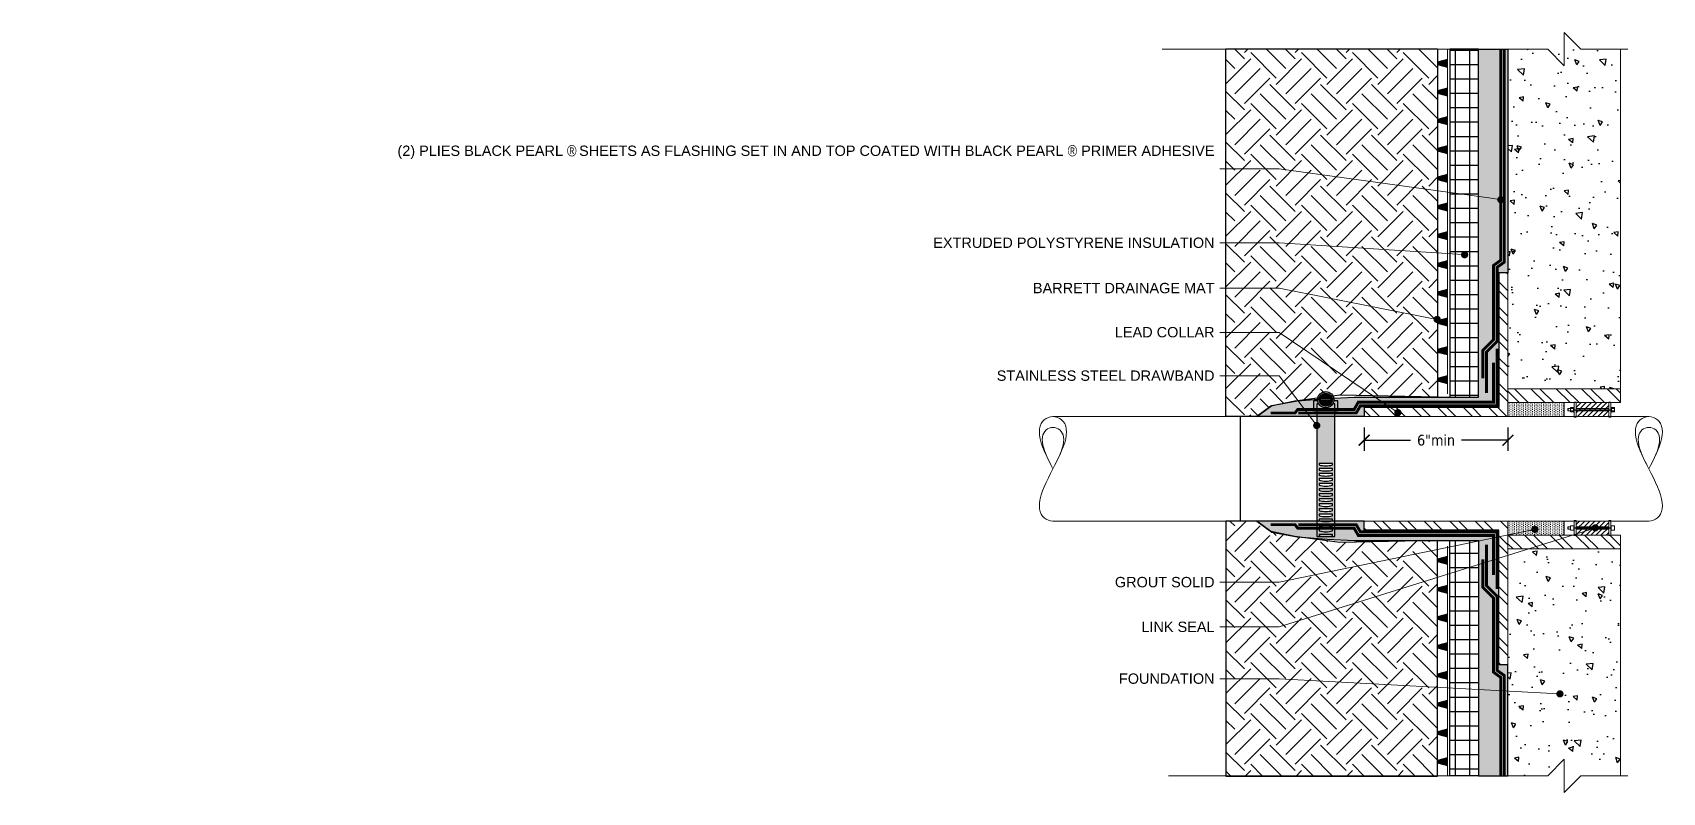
# Model space of a CAD drawing. Header units: inches. Extents: x -30.7 to 26, y 4.4 to 30.8.
import ezdxf
from ezdxf import colors
from ezdxf.entities.mleader import LeaderData, LeaderLine
from ezdxf.math import Vec2, Vec3

# ---------------------------------------------------------------- set-up
doc = ezdxf.new("R2010")
doc.units = ezdxf.units.IN
doc.header["$MEASUREMENT"] = 0
doc.linetypes.add('B', pattern=[0])
doc.layers.get('Defpoints').update_dxf_attribs({"color": 103})
for name, color, linetype, lineweight in [('BP Dimensions', 20, 'Continuous', 0), ('BP Drainage Mat', 191, 'Continuous', 0), ('BP Others', 190, 'Continuous', 0), ('BP Primer', 2, 'Continuous', 0), ('BP Sheet Membrane', 165, 'Continuous', 0), ('BP Text', 20, 'Continuous', 0)]:
    doc.layers.add(name, color=color, linetype=linetype, lineweight=lineweight)
for name, color, linetype in [('BP Fastener', 94, 'Continuous'), ('BP Insulation Border', 8, 'Continuous'), ('BP Insulation Foam', 9, 'Continuous')]:
    doc.layers.add(name, color=color, linetype=linetype)
doc.styles.add('Annotative', font='tahoma.ttf')
doc.styles.get("Standard").update_dxf_attribs({"font": 'ARIALN.TTF'})
doc.dimstyles.new('Annotative', dxfattribs={"dimscale": 0, "dimtxt": 0.09375, "dimasz": 0.09375, "dimexe": 0.09375, "dimexo": 0.09375, "dimgap": 0.0625, "dimtad": 0, "dimtih": 1, "dimtoh": 1, "dimdec": 3, "dimlfac": -1, "dimzin": 3, "dimdsep": 46, "dimlunit": 4, "dimtxsty": 'Annotative', "dimblk": 'ARCHTICK', "dimcen": 0.09, "dimclrd": 256, "dimclre": 256, "dimclrt": 256, "dimadec": 0, "dimazin": 2, "dimtfac": 1, "dimtdec": 3, "dimtix": 1, "dimtofl": 0, "dimtmove": 1, "dimatfit": 1, "dimldrblk": 'CLOSEDBLANK', "dimfxl": 1, "dimtfill": 1, "dimtolj": 1, "dimtzin": 0, "dimarcsym": 0})
pattern_1 = [(140, (28.02589367440597, -19.68644134948249), (0.1568803374564879, 1.793150456501884), [0.1875, -2.0625]), (85, (28.02589367440597, -19.68644134948249), (-1.88048033425003, -0.3468783340324999), [0.15, -1.65]), (190.45144446, (28.03896703440597, -19.53701214698249), (-1.723599977421574, 1.44627211681778), [0.1593504799999995, -1.752855279999996]), (136.1842, (27.52589367440597, -19.68644134948249), (0.4137982019826915, 2.668103326678931), [0.2812499999999999, -3.09375]), (186.63563549, (27.56037694190597, -19.46409948698249), (-2.435296501936376, 2.336654864185571), [0.239025855, -2.6292844]), (81.18416398999999, (27.52589367440597, -19.68644134948249), (-2.435296500674975, 2.336654862636933), [0.225, -2.4750000025]), (111, (27.65089367440597, -19.43644134948249), (1.006547226663347, 1.492267630296154), [0.1875, -2.0625]), (56.00000000000002, (27.65089367440597, -19.43644134948249), (-1.812875112617133, 0.6082883298039544), [0.15, -1.65]), (161.45144474, (27.73477260940597, -19.31208571448249), (-0.8063278820158845, 2.100555941824928), [0.159350475, -1.75285528]), (127.5, (28.02589367440597, -19.68644134948249), (-0.8322346345782787, 0.03039963829322672), [0, -1.63, 0, -1.675, 0, -1.65625]), (97.49999999999997, (28.02589367440597, -19.68644134948249), (-0.9860292797059006, 0.6576738436053716), [0, -0.9549999999999998, 0, -1.5925, 0, -0.6312499999999999]), (57.49999999999998, (28.02589367440597, -20.2439413494825), (0.05638717933594947, 1.334556090431023), [0, -0.6249999999999999, 0, -1.95, 0, -2.587499999999999]), (47.49999999999999, (28.02589367440597, -20.4939413494825), (-0.2502624558307942, 1.457965423355966), [0, -0.8125, 0, -1.295, 0, -1.8375])]
pattern_2 = [(90, (28.02589367440597, -19.68644134948249), (-0.0625, 0.03125000000000001), [0, -0.0625])]
pattern_3 = [(135, (28.02589367440597, -19.68644134948249), (-0.4419417382415922, -0.4419417382415922), []), (135, (27.71339367440597, -19.68644134948249), (-0.4419417382415922, -0.4419417382415922), [])]
pattern_4 = [(135, (20.28057095503743, 63.72180744859455), (-0.4419417382415922, -0.4419417382415922), []), (135, (19.96807095503743, 63.72180744859455), (-0.4419417382415922, -0.4419417382415922), [])]
pattern_5 = [(0, (20.28057095503743, 63.72180744859455), (0, 0.5), []), (90, (20.28057095503743, 63.72180744859455), (-0.5, 3.061616997868383e-17), [])]
pattern_6 = [(45, (15.95766643186345, 63.2678402246884), (-0.08838834764831845, 0.08838834764831845), [])]
pattern_7 = [(45, (20.28057095503743, 63.72180744859455), (0, 1.767766952966369), [1.25, -1.25]), (45, (19.94911465135624, 64.05326375227574), (0, 1.767766952966369), [1.25, -1.25]), (45, (19.61765834767505, 64.38472005595693), (0, 1.767766952966369), [1.25, -1.25]), (135, (19.61765834767505, 64.60569092507774), (-1.767766952966369, 1.110223024625157e-16), [1.25, -1.25]), (135, (19.94911465135624, 64.93714722875893), (-1.767766952966369, 1.110223024625157e-16), [1.25, -1.25]), (135, (20.28057095503743, 65.26860353244012), (-1.767766952966369, 1.110223024625157e-16), [1.25, -1.25])]

# ---------------------------------------------------------------- blocks, each defined once
blk = doc.blocks.new('_Dot')
at = {"color": 0, "linetype": 'ByBlock', "lineweight": -2}
blk.add_line((-0.5, 0), (-1, 0), dxfattribs=at)
at = {"color": 0, "linetype": 'ByBlock', "const_width": 0.5}
blk.add_lwpolyline([(-0.25, 0, 1), (0.25, 0, 1)], format="xyb", close=True, dxfattribs=at)
blk = doc.blocks.new('_ArchTick')
at = {"color": 0, "linetype": 'ByBlock', "const_width": 0.15}
blk.add_lwpolyline([(-0.5, -0.5), (0.5, 0.5)], dxfattribs=at)
blk = doc.blocks.new('*D8')
at = {"layer": 'BP Dimensions', "lineweight": -2, "transparency": 16777216}
for p, q in [((15.60825882807286, 17.10072253160449), (15.60825882807286, 16.27909636599898)), ((20.60825882807286, 17.10072205371907), (20.60825882807286, 16.27909636599898)), ((15.60825882807286, 16.65409636599898), (17.22146399932873, 16.65409636599898)), ((20.60825882807286, 16.65409636599898), (18.99505365681698, 16.65409636599898))]:
    blk.add_line(p, q, dxfattribs=at)
at = {"layer": 'Defpoints', "color": 0, "transparency": 16777216}
for p in [(15.60825882807286, 17.47572253160449), (20.60825882807286, 17.47572205371907), (20.60825882807286, 16.65409636599898)]:
    blk.add_point(p, dxfattribs=at)
at = {"layer": 'BP Dimensions', "lineweight": -2, "transparency": 16777216, "xscale": 0.375, "yscale": 0.375, "zscale": 0.375, "rotation": 180}
blk.add_blockref('_ArchTick', (15.60825882807286, 16.65409636599898), dxfattribs=at)
at = {"layer": 'BP Dimensions', "lineweight": -2, "transparency": 16777216, "xscale": 0.375, "yscale": 0.375, "zscale": 0.375}
blk.add_blockref('_ArchTick', (20.60825882807286, 16.65409636599898), dxfattribs=at)
at = {"layer": 'BP Dimensions', "transparency": 16777216, "insert": (18.10825882807286, 16.65409636599898), "char_height": 0.375, "attachment_point": 5, "style": 'Annotative', "bg_fill": 3, "box_fill_scale": 1.25, "bg_fill_color": 256, "bg_fill_true_color": 13158600, "bg_fill_transparency": 0}
blk.add_mtext('\\A1;6"min', dxfattribs=at)
blk = doc.blocks.new('_ClosedBlank')
at = {"color": 0, "linetype": 'ByBlock', "lineweight": -2}
for p, q in [((-1, 0.1666666666666666), (0, 0)), ((-1, 0.1666666666666666), (-1, -0.1666666666666666)), ((0, 0), (-1, -0.1666666666666666))]:
    blk.add_line(p, q, dxfattribs=at)

msp = doc.modelspace()

# ---------------------------------------------------------------- hatches: boundary and pattern name
h = msp.add_hatch(color=190)
h.dxf.hatch_style = 1
edge = h.paths.add_edge_path(flags=16)
edge.add_line((14.50250602651561, 15.85001642811982), (14.50250602651561, 15.79369953510296))
edge.add_arc((14.27362548704079, 16.60989293450144), 0.8476779851877303, 254.3352078185583, 285.66479218143996, ccw=False)
edge.add_line((14.04474494756594, 15.79369953510297), (14.04474494756594, 15.85001642811982))
edge.add_line((14.04474494756594, 15.85001642811982), (14.50250602651561, 15.85001642811982))
edge = h.paths.add_edge_path(flags=16)
edge.add_line((14.50250602651561, 15.67356884736397), (14.50250602651561, 15.61725195434711))
edge.add_arc((14.27362548704079, 16.43344535374559), 0.8476779851877303, 254.3352078185583, 285.66479218143996, ccw=False)
edge.add_line((14.04474494756594, 15.61725195434712), (14.04474494756594, 15.67356884736397))
edge.add_line((14.04474494756594, 15.67356884736397), (14.50250602651561, 15.67356884736397))
edge = h.paths.add_edge_path(flags=16)
edge.add_line((14.50250602651561, 15.49712126660813), (14.50250602651561, 15.44080437359126))
edge.add_arc((14.27362548704079, 16.25699777298974), 0.8476779851877303, 254.3352078185583, 285.66479218143996, ccw=False)
edge.add_line((14.04474494756594, 15.44080437359127), (14.04474494756594, 15.49712126660813))
edge.add_line((14.04474494756594, 15.49712126660813), (14.50250602651561, 15.49712126660813))
edge = h.paths.add_edge_path(flags=16)
edge.add_line((14.50250602651561, 15.32067368585228), (14.50250602651561, 15.26435679283541))
edge.add_arc((14.27362548704079, 16.08055019223389), 0.8476779851877303, 254.3352078185583, 285.66479218143996, ccw=False)
edge.add_line((14.04474494756594, 15.26435679283542), (14.04474494756594, 15.32067368585228))
edge.add_line((14.04474494756594, 15.32067368585228), (14.50250602651561, 15.32067368585228))
edge = h.paths.add_edge_path(flags=16)
edge.add_line((14.50250602651561, 15.14422610509643), (14.50250602651561, 15.08790921207957))
edge.add_arc((14.27362548704079, 15.90410261147805), 0.8476779851877303, 254.3352078185583, 285.66479218143996, ccw=False)
edge.add_line((14.04474494756594, 15.08790921207957), (14.04474494756594, 15.14422610509643))
edge.add_line((14.04474494756594, 15.14422610509643), (14.50250602651561, 15.14422610509643))
edge = h.paths.add_edge_path(flags=16)
edge.add_line((14.50250602651561, 14.96777852434058), (14.50250602651561, 14.91146163132372))
edge.add_arc((14.27362548704079, 15.7276550307222), 0.8476779851877303, 254.3352078185583, 285.66479218143996, ccw=False)
edge.add_line((14.04474494756594, 14.91146163132372), (14.04474494756594, 14.96777852434058))
edge.add_line((14.04474494756594, 14.96777852434058), (14.50250602651561, 14.96777852434058))
edge = h.paths.add_edge_path(flags=16)
edge.add_line((14.50250602651561, 14.79133094358473), (14.50250602651561, 14.73501405056787))
edge.add_arc((14.27362548704079, 15.55120744996635), 0.8476779851877303, 254.3352078185583, 285.66479218143996, ccw=False)
edge.add_line((14.04474494756594, 14.73501405056788), (14.04474494756594, 14.79133094358473))
edge.add_line((14.04474494756594, 14.79133094358473), (14.50250602651561, 14.79133094358473))
edge = h.paths.add_edge_path(flags=16)
edge.add_line((14.50250602651561, 14.61488336282888), (14.50250602651561, 14.55856646981202))
edge.add_arc((14.27362548704079, 15.3747598692105), 0.8476779851877303, 254.3352078185583, 285.66479218143996, ccw=False)
edge.add_line((14.04474494756594, 14.55856646981203), (14.04474494756594, 14.61488336282888))
edge.add_line((14.04474494756594, 14.61488336282888), (14.50250602651561, 14.61488336282888))
edge = h.paths.add_edge_path(flags=16)
edge.add_line((14.50250602651561, 14.43843578207304), (14.50250602651561, 14.38211888905617))
edge.add_arc((14.27362548704079, 15.19831228845465), 0.8476779851877303, 254.3352078185583, 285.66479218143996, ccw=False)
edge.add_line((14.04474494756594, 14.38211888905618), (14.04474494756594, 14.43843578207304))
edge.add_line((14.04474494756594, 14.43843578207304), (14.50250602651561, 14.43843578207304))
edge = h.paths.add_edge_path(flags=16)
edge.add_line((14.50250602651561, 14.26198820131719), (14.50250602651561, 14.20567130830032))
edge.add_arc((14.27362548704079, 15.0218647076988), 0.8476779851877303, 254.3352078185583, 285.66479218143996, ccw=False)
edge.add_line((14.04474494756594, 14.20567130830033), (14.04474494756594, 14.26198820131719))
edge.add_line((14.04474494756594, 14.26198820131719), (14.50250602651561, 14.26198820131719))
edge = h.paths.add_edge_path(flags=16)
edge.add_line((14.50250602651561, 14.08554062056134), (14.50250602651561, 14.02922372754448))
edge.add_arc((14.27362548704079, 14.84541712694296), 0.8476779851877303, 254.3352078185583, 285.66479218143996, ccw=False)
edge.add_line((14.04474494756594, 14.02922372754448), (14.04474494756594, 14.08554062056134))
edge.add_line((14.04474494756594, 14.08554062056134), (14.50250602651561, 14.08554062056134))
edge = h.paths.add_edge_path(flags=16)
edge.add_line((14.50250602651561, 13.90909303980549), (14.50250602651561, 13.85277614678863))
edge.add_arc((14.27362548704079, 14.66896954618711), 0.8476779851877303, 254.3352078185583, 285.66479218143996, ccw=False)
edge.add_line((14.04474494756594, 13.85277614678864), (14.04474494756594, 13.90909303980549))
edge.add_line((14.04474494756594, 13.90909303980549), (14.50250602651561, 13.90909303980549))
edge = h.paths.add_edge_path(flags=16)
edge.add_line((14.50250602651561, 13.73264545904964), (14.50250602651561, 13.67632856603278))
edge.add_arc((14.27362548704079, 14.49252196543126), 0.8476779851877303, 254.3352078185583, 285.66479218143996, ccw=False)
edge.add_line((14.04474494756594, 13.67632856603279), (14.04474494756594, 13.73264545904964))
edge.add_line((14.04474494756594, 13.73264545904964), (14.50250602651561, 13.73264545904964))
edge = h.paths.add_edge_path(flags=16)
edge.add_line((14.50250602651561, 13.55619787829379), (14.50250602651561, 13.49988098527693))
edge.add_arc((14.27362548704079, 14.31607438467541), 0.8476779851877303, 254.3352078185583, 285.66479218143996, ccw=False)
edge.add_line((14.04474494756594, 13.49988098527694), (14.04474494756594, 13.55619787829379))
edge.add_line((14.04474494756594, 13.55619787829379), (14.50250602651561, 13.55619787829379))
edge = h.paths.add_edge_path(flags=16)
edge.add_line((14.50250602651561, 13.37975029753795), (14.50250602651561, 13.32343340452108))
edge.add_arc((14.2736254870408, 14.88229526686013), 1.575575008435159, 261.64720456004034, 278.35279543995796, ccw=False)
edge.add_line((14.04474494756594, 13.32343340452109), (14.04474494756594, 13.37975029753795))
edge.add_line((14.04474494756594, 13.37975029753795), (14.50250602651561, 13.37975029753795))
edge = h.paths.add_edge_path()
edge.add_line((13.95882261389195, 17.68249823398159), (13.95882261389195, 17.92090911644881))
edge.add_line((13.95882261389195, 17.92090911644881), (14.0276007330268, 17.92090911644881))
edge.add_arc((14.27273178324878, 18.06169018183431), 0.2826809865449189, 186.740888393348, 209.8691560387942, ccw=False)
edge.add_line((13.99200493189652, 18.02850923724477), (13.85137235928893, 18.02850923724477))
edge.add_line((13.85137235928893, 18.02850923724477), (13.85137235928893, 17.68249823398159))
edge.add_line((13.85137235928893, 17.68249823398159), (13.95882261389195, 17.68249823398159))
edge = h.paths.add_edge_path()
edge.add_line((14.69409120720865, 17.68249823398159), (14.69409120720865, 18.02850923724477))
edge.add_line((14.69409120720865, 18.02850923724477), (14.55345863460105, 18.02850923724477))
edge.add_arc((14.27273178324879, 18.06169018183431), 0.2826809865449197, 330.13084396120576, 353.25911160665197, ccw=False)
edge.add_line((14.51786283347078, 17.92090911644881), (14.58842836018963, 17.92090911644881))
edge.add_line((14.58842836018963, 17.92090911644881), (14.58842836018963, 17.68249823398159))
edge.add_line((14.58842836018963, 17.68249823398159), (14.69409120720865, 17.68249823398159))
edge = h.paths.add_edge_path()
edge.add_line((14.58842836018963, 17.68249823398159), (14.58842836018963, 17.92090911644881))
edge.add_line((14.58842836018963, 17.92090911644881), (14.51786283347078, 17.92090911644881))
edge.add_arc((14.27273178324879, 18.06169018183432), 0.2826809865449252, 269.99999999999966, 330.1308439612032, ccw=False)
edge.add_arc((14.27273178324879, 18.06169018183432), 0.2826809865449249, 209.8691560387965, 270.0000000000011, ccw=False)
edge.add_line((14.0276007330268, 17.92090911644881), (13.95882261389195, 17.92090911644881))
edge.add_line((13.95882261389195, 17.92090911644881), (13.95882261389195, 17.68249823398159))
edge.add_line((13.95882261389195, 17.68249823398159), (14.27273178324879, 17.68249823398159))
edge.add_line((14.27273178324879, 17.68249823398159), (14.58842836018963, 17.68249823398159))
edge = h.paths.add_edge_path()
edge.add_arc((14.27273178324879, 18.06169018183432), 0.2826809865449249, 0, 360)
edge = h.paths.add_edge_path(flags=17)
edge.add_arc((14.27273178324879, 18.06169018183432), 0.2290854367655371, 0, 360)
h.paths.add_polyline_path([(14.4636338667945, 18.17408952765849), (14.4636338667945, 18.06169018183432), (14.4636338667945, 17.94532599444756), (14.27273178324879, 17.83880960231554), (14.08182969970307, 17.94532599444756), (14.08182969970307, 18.06169018183432), (14.08182969970307, 18.17408952765849), (14.27273178324879, 18.28430689698246)], flags=16)
edge = h.paths.add_edge_path(flags=0)
edge.add_arc((14.27273178324879, 18.06169018183432), 0.1909020835457085, 0, 360)
h.paths.add_polyline_path([(14.46070313689439, 18.09501248233612), (14.45999391324314, 18.02458896659717), (14.08546965325444, 18.02458896659717), (14.08476042960319, 18.09501248233612)], flags=0)
h.paths.add_polyline_path([(14.45999391324314, 18.02458896659717), (14.46070313689439, 18.09501248233612), (14.08476042960319, 18.09501248233612), (14.08546965325444, 18.02458896659717)], flags=0)
edge = h.paths.add_edge_path()
edge.add_line((14.43118389857187, 13.30672025842497), (14.58842836018963, 13.30672025842497))
edge.add_line((14.58842836018963, 13.30672025842497), (14.58842836018963, 17.68249823398159))
edge.add_line((14.58842836018963, 17.68249823398159), (14.27273178324879, 17.68249823398159))
edge.add_line((14.27273178324879, 17.68249823398159), (13.95882261389195, 17.68249823398159))
edge.add_line((13.95882261389195, 17.68249823398159), (13.95882261389195, 13.30672025842497))
edge.add_line((13.95882261389195, 13.30672025842497), (14.11606707550969, 13.30672025842497))
edge.add_arc((14.27362548704074, 11.59978991251619), 1.71418664643862, 84.726250142575, 95.27374985742239, ccw=False)
h = msp.add_hatch(color=190)
h.dxf.hatch_style = 1
h.paths.add_polyline_path([(14.46070313689439, 18.09501248233612, 0.363710458716236), (14.27273178324879, 18.25259226538002, 0.363710458716236), (14.08476042960319, 18.09501248233612)], flags=17)
h.paths.add_polyline_path([(14.45999391324314, 18.02458896659717), (14.08546965325445, 18.02458896659717, 0.3580194960743603), (14.27273178324879, 17.87078809828861, 0.3580194960743603)], flags=17)
h.paths.add_polyline_path([(14.46363386679449, 18.06169018183432), (14.4636338667945, 18.17408952765849), (14.27273178324879, 18.28430689698246), (14.08182969970307, 18.17408952765849), (14.08182969970308, 18.06169018183432, -0.414213562373095), (14.27273178324879, 18.25259226538002, -0.3637104587162379), (14.46070313689439, 18.09501248233612, -0.043890789260144)])
h.paths.add_polyline_path([(14.4636338667945, 17.94532599444756), (14.46363386679449, 18.06169018183432, -0.4142135623730951), (14.27273178324879, 17.87078809828861, -0.3580194960743626), (14.08546965325445, 18.02458896659717, -0.0489368945983477), (14.08182969970308, 18.06169018183432), (14.08182969970307, 17.94532599444756), (14.27273178324879, 17.83880960231554)])
at = {"layer": 'BP Drainage Mat'}
h = msp.add_hatch(color=256, dxfattribs=at)
h.dxf.hatch_style = 1
h.paths.add_polyline_path([(18.15823465240381, 29.76302845510781), (18.15823465240381, 29.81583168107418), (18.50172410832113, 29.90786940340348), (18.50172410832113, 29.76302845510781), (18.50172410832113, 29.61818750681215), (18.15823465240381, 29.71022522914145)])
h = msp.add_hatch(color=256, dxfattribs=at)
h.dxf.hatch_style = 1
h.paths.add_polyline_path([(18.15823465240381, 28.76302845510781), (18.15823465240381, 28.81583168107418), (18.50172410832113, 28.90786940340348), (18.50172410832113, 28.76302845510781), (18.50172410832113, 28.61818750681215), (18.15823465240381, 28.71022522914145)])
h = msp.add_hatch(color=256, dxfattribs=at)
h.dxf.hatch_style = 1
h.paths.add_polyline_path([(18.15823465240381, 27.76302845510781), (18.15823465240381, 27.81583168107418), (18.50172410832113, 27.90786940340348), (18.50172410832113, 27.76302845510781), (18.50172410832113, 27.61818750681215), (18.15823465240381, 27.71022522914145)])
h = msp.add_hatch(color=256, dxfattribs=at)
h.dxf.hatch_style = 1
h.paths.add_polyline_path([(18.15823465240381, 26.76302845510781), (18.15823465240381, 26.81583168107418), (18.50172410832113, 26.90786940340348), (18.50172410832113, 26.76302845510781), (18.50172410832113, 26.61818750681215), (18.15823465240381, 26.71022522914145)])
h = msp.add_hatch(color=256, dxfattribs=at)
h.dxf.hatch_style = 1
h.paths.add_polyline_path([(18.15823465240381, 25.76302845510781), (18.15823465240381, 25.81583168107418), (18.50172410832113, 25.90786940340348), (18.50172410832113, 25.76302845510781), (18.50172410832113, 25.61818750681215), (18.15823465240381, 25.71022522914145)])
h = msp.add_hatch(color=256, dxfattribs=at)
h.dxf.hatch_style = 1
h.paths.add_polyline_path([(18.15823465240381, 24.76302845510781), (18.15823465240381, 24.81583168107418), (18.50172410832113, 24.90786940340348), (18.50172410832113, 24.76302845510781), (18.50172410832113, 24.61818750681215), (18.15823465240381, 24.71022522914145)])
h = msp.add_hatch(color=256, dxfattribs=at)
h.dxf.hatch_style = 1
h.paths.add_polyline_path([(18.15823465240381, 23.76302845510781), (18.15823465240381, 23.81583168107418), (18.50172410832113, 23.90786940340348), (18.50172410832113, 23.76302845510781), (18.50172410832113, 23.61818750681215), (18.15823465240381, 23.71022522914145)])
h = msp.add_hatch(color=256, dxfattribs=at)
h.dxf.hatch_style = 1
h.paths.add_polyline_path([(18.15823465240381, 22.76302845510781), (18.15823465240381, 22.81583168107418), (18.50172410832113, 22.90786940340348), (18.50172410832113, 22.76302845510781), (18.50172410832113, 22.61818750681215), (18.15823465240381, 22.71022522914145)])
h = msp.add_hatch(color=256, dxfattribs=at)
h.dxf.hatch_style = 1
h.paths.add_polyline_path([(18.15823465240381, 21.76302845510781), (18.15823465240381, 21.81583168107418), (18.50172410832113, 21.90786940340348), (18.50172410832113, 21.76302845510781), (18.50172410832113, 21.61818750681215), (18.15823465240381, 21.71022522914145)])
h = msp.add_hatch(color=256, dxfattribs=at)
h.dxf.hatch_style = 1
h.paths.add_polyline_path([(18.15823465240381, 20.76302845510781), (18.15823465240381, 20.81583168107418), (18.50172410832113, 20.90786940340348), (18.50172410832113, 20.76302845510781), (18.50172410832113, 20.61818750681215), (18.15823465240381, 20.71022522914145)])
h = msp.add_hatch(color=256, dxfattribs=at)
h.dxf.hatch_style = 1
h.paths.add_polyline_path([(18.15823465240381, 19.76302845510781), (18.15823465240381, 19.81583168107418), (18.50172410832113, 19.90786940340348), (18.50172410832113, 19.76302845510781), (18.50172410832113, 19.61818750681215), (18.15823465240381, 19.71022522914145)])
h = msp.add_hatch(color=256, dxfattribs=at)
h.dxf.hatch_style = 1
h.paths.add_polyline_path([(18.15823465240381, 18.76302845510781), (18.15823465240381, 18.81583168107418), (18.50172410832113, 18.90786940340348), (18.50172410832113, 18.76302845510781), (18.50172410832113, 18.61818750681215), (18.15823465240381, 18.71022522914145)])
h = msp.add_hatch(color=256, dxfattribs=at)
h.dxf.hatch_style = 1
h.paths.add_polyline_path([(18.15823465240381, 12.47303237755045), (18.15823465240381, 12.42022915158409), (18.50172410832113, 12.32819142925479), (18.50172410832113, 12.47303237755045), (18.50172410832113, 12.61787332584611), (18.15823465240381, 12.52583560351682)])
h = msp.add_hatch(color=256, dxfattribs=at)
h.dxf.hatch_style = 1
h.paths.add_polyline_path([(18.15823465240381, 11.47303237755045), (18.15823465240381, 11.42022915158409), (18.50172410832113, 11.32819142925479), (18.50172410832113, 11.47303237755045), (18.50172410832113, 11.61787332584611), (18.15823465240381, 11.52583560351682)])
h = msp.add_hatch(color=256, dxfattribs=at)
h.dxf.hatch_style = 1
h.paths.add_polyline_path([(18.15823465240381, 10.47303237755045), (18.15823465240381, 10.42022915158409), (18.50172410832113, 10.32819142925479), (18.50172410832113, 10.47303237755045), (18.50172410832113, 10.61787332584611), (18.15823465240381, 10.52583560351682)])
h = msp.add_hatch(color=256, dxfattribs=at)
h.dxf.hatch_style = 1
h.paths.add_polyline_path([(18.15823465240381, 9.473032377550453), (18.15823465240381, 9.42022915158409), (18.50172410832113, 9.32819142925479), (18.50172410832113, 9.473032377550453), (18.50172410832113, 9.617873325846114), (18.15823465240381, 9.525835603516818)])
h = msp.add_hatch(color=256, dxfattribs=at)
h.dxf.hatch_style = 1
h.paths.add_polyline_path([(18.15823465240381, 8.473032377550453), (18.15823465240381, 8.42022915158409), (18.50172410832113, 8.32819142925479), (18.50172410832113, 8.473032377550453), (18.50172410832113, 8.617873325846114), (18.15823465240381, 8.525835603516818)])
h = msp.add_hatch(color=256, dxfattribs=at)
h.dxf.hatch_style = 1
h.paths.add_polyline_path([(18.15823465240381, 7.473032377550453), (18.15823465240381, 7.42022915158409), (18.50172410832113, 7.328191429254791), (18.50172410832113, 7.473032377550453), (18.50172410832113, 7.617873325846114), (18.15823465240381, 7.525835603516818)])
h = msp.add_hatch(color=256, dxfattribs=at)
h.dxf.hatch_style = 1
h.paths.add_polyline_path([(18.15823465240381, 6.473032377550453), (18.15823465240381, 6.42022915158409), (18.50172410832113, 6.328191429254791), (18.50172410832113, 6.473032377550453), (18.50172410832113, 6.617873325846114), (18.15823465240381, 6.525835603516818)])
h = msp.add_hatch(color=256, dxfattribs=at)
h.dxf.hatch_style = 1
h.paths.add_polyline_path([(18.15823465240381, 5.473032377550453), (18.15823465240381, 5.42022915158409), (18.50172410832113, 5.328191429254791), (18.50172410832113, 5.473032377550453), (18.50172410832113, 5.617873325846114), (18.15823465240381, 5.525835603516818)])
at = {"layer": 'BP Insulation Foam'}
h = msp.add_hatch(dxfattribs=at)
h.set_pattern_fill('NET', color=256, scale=4)
h.set_pattern_definition(pattern_5)
h.paths.add_polyline_path([(19.58691100704982, 18.15432762638045), (19.58691100704982, 30.2524682147586), (18.58691100704982, 30.25246821475862), (18.58691100704981, 18.15432762638042)])
h = msp.add_hatch(dxfattribs=at)
h.set_pattern_fill('NET', color=256, scale=4)
h.set_pattern_definition(pattern_5)
h.paths.add_polyline_path([(19.58691100704982, 13.1634078476194), (19.58691100704982, 4.983592617899781), (18.58691100704982, 4.98359261789976), (18.58691100704981, 13.16340784761942)])
at = {"layer": 'BP Others'}
h = msp.add_hatch(dxfattribs=at)
h.set_pattern_fill('EARTH', color=256, scale=5, angle=45)
h.set_pattern_definition(pattern_7)
h.paths.add_polyline_path([(18.15823465240381, 18.32829571434925), (18.15823465240381, 18.15432762638042), (14.76537494602769, 18.2193390517526), (13.20216871068168, 18.00987235814153), (12.35944986276196, 17.83989685086217), (11.8790795857127, 17.47572253160449), (10.80383304507643, 17.47572253160449), (10.80383304507643, 30.263028455108), (18.15823465240381, 30.263028455108)])
at = {"layer": 'BP Others', "linetype": 'Continuous', "lineweight": -2}
h = msp.add_hatch(dxfattribs=at)
h.set_pattern_fill('AR-CONC', color=256, scale=0.25, angle=90, style=0)
h.set_pattern_definition(pattern_1)
edge = h.paths.add_edge_path()
edge.add_line((23.14546600402592, 30.25246821475858), (24.52589367440597, 30.25246821475858))
edge.add_line((24.52589367440597, 30.25246821475858), (24.52589367440597, 18.44611612105439))
edge.add_line((24.52589367440597, 18.44611612105439), (20.60825882807286, 18.44611612105439))
edge.add_line((20.60825882807286, 18.44611612105439), (20.60825882807286, 30.25246821475858))
edge.add_line((20.60825882807286, 30.25246821475858), (21.98868649845291, 30.25246821475858))
at = {"layer": 'BP Others'}
h = msp.add_hatch(dxfattribs=at)
h.set_pattern_fill('STEEL', color=256, scale=5, angle=90)
h.set_pattern_definition(pattern_4)
h.paths.add_polyline_path([(20.60825882807286, 22.47572253160449), (20.60825882807286, 17.47572253160449), (15.60825882807286, 17.47572253160449), (15.60825882807286, 17.78822253160449), (20.29575882807286, 17.78822253160449), (20.29575882807286, 22.4757225316045)])
h = msp.add_hatch(dxfattribs=at)
h.set_pattern_fill('STEEL', color=256, scale=5, angle=90)
h.set_pattern_definition(pattern_3)
h.paths.add_polyline_path([(20.60825882807286, 17.9609190873868), (20.60825882807286, 18.44611612105439), (24.52589367440597, 18.44611612105439), (24.52589367440597, 17.9609190873868)])
h = msp.add_hatch(dxfattribs=at)
h.set_pattern_fill('DOTS', color=256, angle=90)
h.set_pattern_definition(pattern_2)
h.paths.add_polyline_path([(20.60825882807286, 17.4757220537192), (20.60825882807286, 17.9609190873868), (22.56707625123942, 17.9609190873868), (22.56707625123942, 17.4757220537192)])
h = msp.add_hatch(dxfattribs=at)
h.set_pattern_fill('EARTH', color=256, scale=5, angle=45)
h.set_pattern_definition(pattern_7)
h.paths.add_polyline_path([(18.15823465240381, 12.98943975965059), (18.15823465240381, 13.16340784761942), (14.76537494602769, 13.09839642224725), (13.20216871068168, 13.30786311585832), (12.35944986276196, 13.47783862313767), (11.8790795857127, 13.84201294239536), (10.80383304507643, 13.84201294239536), (10.80383304507643, 4.973032377550382), (18.15823465240381, 4.973032377550382)])
h = msp.add_hatch(dxfattribs=at)
h.set_pattern_fill('STEEL', color=256, scale=5, angle=90)
h.set_pattern_definition(pattern_4)
h.paths.add_polyline_path([(20.60825882807286, 8.842012942395357), (20.60825882807286, 13.84201294239536), (15.60825882807286, 13.84201294239536), (15.60825882807286, 13.52951294239536), (20.29575882807286, 13.52951294239536), (20.29575882807286, 8.84201294239535)])
h = msp.add_hatch(dxfattribs=at)
h.set_pattern_fill('DOTS', color=256, angle=90)
h.set_pattern_definition(pattern_2)
h.paths.add_polyline_path([(20.60825882807286, 13.84201342028064), (20.60825882807286, 13.35681638661305), (22.56707625123942, 13.35681638661305), (22.56707625123942, 13.84201342028065)])
h = msp.add_hatch(dxfattribs=at)
h.set_pattern_fill('STEEL', color=256, scale=5, angle=90)
h.set_pattern_definition(pattern_3)
h.paths.add_polyline_path([(20.60825882807286, 13.35681638661305), (20.60825882807286, 12.87161935294545), (24.52589367440597, 12.87161935294546), (24.52589367440597, 13.35681638661305)])
at = {"layer": 'BP Others', "linetype": 'Continuous', "lineweight": -2}
h = msp.add_hatch(dxfattribs=at)
h.set_pattern_fill('AR-CONC', color=256, scale=0.25, angle=90, style=0)
h.set_pattern_definition(pattern_1)
edge = h.paths.add_edge_path()
edge.add_line((23.14546600402592, 4.983592617899788), (24.52589367440597, 4.983592617899788))
edge.add_line((24.52589367440597, 4.983592617899788), (24.52589367440597, 12.87161935294544))
edge.add_line((24.52589367440597, 12.87161935294544), (20.60825882807286, 12.87161935294544))
edge.add_line((20.60825882807286, 12.87161935294544), (20.60825882807286, 4.983592617899788))
edge.add_line((20.60825882807286, 4.983592617899788), (21.98868649845291, 4.983592617899788))
h = msp.add_hatch(dxfattribs=at)
h.set_pattern_fill('AR-CONC', color=256, scale=0.25, angle=90, style=0)
h.set_pattern_definition(pattern_1)
edge = h.paths.add_edge_path()
edge.add_line((23.14546600402592, 4.983592617899802), (24.52589367440597, 4.983592617899802))
edge.add_line((24.52589367440597, 4.983592617899802), (24.52589367440597, 12.87161935294546))
edge.add_line((24.52589367440597, 12.87161935294546), (20.60825882807286, 12.87161935294545))
edge.add_line((20.60825882807286, 12.87161935294545), (20.60825882807286, 4.983592617899802))
edge.add_line((20.60825882807286, 4.983592617899802), (21.98868649845291, 4.983592617899802))
at = {"layer": 'BP Primer'}
h = msp.add_hatch(color=256, dxfattribs=at)
h.dxf.hatch_style = 1
h.paths.add_polyline_path([(20.60825882807286, 30.25246821475858), (20.60825882807265, 22.47572253160449), (20.29575882807286, 22.47572253160449), (20.29575882807286, 17.78822253160449), (15.60825882807286, 17.78822253160449), (15.60825882807286, 17.47572253160449), (11.8790795857127, 17.47572253160449), (12.39310197608506, 17.86540891113431), (13.28088198674225, 18.02392705931597), (14.32497787805172, 18.10808972204583), (15.25964741217199, 18.15432762638042), (15.45184219842768, 18.15432762638042), (19.58691100704982, 18.15432762638042), (19.58691100704981, 19.35824432337103), (19.58691100704981, 19.81404134355004), (19.58691100704981, 20.67117538411592), (19.58691100704981, 22.87372416628029), (19.58691100704981, 25.79271183892015), (19.58691100704982, 30.2524682147586)])
h = msp.add_hatch(dxfattribs=at)
h.set_pattern_fill('ANSI31', color=190)
h.set_pattern_definition(pattern_6)
h.paths.add_polyline_path([(22.98047261664423, 17.4757220537192), (22.98047261664423, 17.96091908738679), (24.11496940936242, 17.95872337116767), (24.11496940936242, 17.47352633750007)])
h = msp.add_hatch(color=256, dxfattribs=at)
h.dxf.hatch_style = 1
h.paths.add_polyline_path([(20.60825882807286, 4.983592617899802), (20.60825882807265, 8.842012942395357), (20.29575882807286, 8.842012942395357), (20.29575882807286, 13.52951294239536), (15.60825882807286, 13.52951294239536), (15.60825882807286, 13.84201294239536), (11.8790795857127, 13.84201294239536), (12.39310197608506, 13.45232656286554), (13.28088198674225, 13.29380841468387), (14.32497787805172, 13.20964575195401), (15.25964741217199, 13.16340784761942), (15.45184219842768, 13.16340784761942), (19.58691100704982, 13.16340784761942), (19.58691100704981, 11.95949115062882), (19.58691100704981, 11.5036941304498), (19.58691100704981, 10.64656008988393), (19.58691100704981, 8.444011307719556), (19.58691100704981, 5.858910135835238), (19.58691100704982, 4.983592617899781)])
h = msp.add_hatch(dxfattribs=at)
h.set_pattern_fill('ANSI31', color=190)
h.set_pattern_definition(pattern_6)
h.paths.add_polyline_path([(22.98047261664423, 13.84201342028065), (22.98047261664423, 13.35681638661305), (24.11496940936242, 13.35901210283217), (24.11496940936242, 13.84420913649978)])

# ---------------------------------------------------------------- linework, layer by layer
at = {"layer": 'BP Drainage Mat', "linetype": 'Continuous'}
for points in [[(18.15823465240381, 30.26302845510781), (18.15823465240381, 29.26302845510781)], [(18.50172410832113, 30.26302845510781), (18.50172410832113, 29.26302845510781)], [(18.15823465240381, 29.26302845510781), (18.15823465240381, 28.26302845510781)], [(18.50172410832113, 29.26302845510781), (18.50172410832113, 28.26302845510781)], [(18.15823465240381, 28.26302845510781), (18.15823465240381, 27.26302845510781)], [(18.50172410832113, 28.26302845510781), (18.50172410832113, 27.26302845510781)], [(18.15823465240381, 27.26302845510781), (18.15823465240381, 26.26302845510781)], [(18.50172410832113, 27.26302845510781), (18.50172410832113, 26.26302845510781)], [(18.15823465240381, 26.26302845510781), (18.15823465240381, 25.26302845510781)], [(18.50172410832113, 26.26302845510781), (18.50172410832113, 25.26302845510781)], [(18.15823465240381, 25.26302845510781), (18.15823465240381, 24.26302845510781)], [(18.50172410832113, 25.26302845510781), (18.50172410832113, 24.26302845510781)], [(18.15823465240381, 24.26302845510781), (18.15823465240381, 23.26302845510781)], [(18.50172410832113, 24.26302845510781), (18.50172410832113, 23.26302845510781)], [(18.15823465240381, 23.26302845510781), (18.15823465240381, 22.26302845510781)], [(18.50172410832113, 23.26302845510781), (18.50172410832113, 22.26302845510781)], [(18.15823465240381, 22.26302845510781), (18.15823465240381, 21.26302845510781)], [(18.50172410832113, 22.26302845510781), (18.50172410832113, 21.26302845510781)], [(18.15823465240381, 21.26302845510781), (18.15823465240381, 20.26302845510781)], [(18.50172410832113, 21.26302845510781), (18.50172410832113, 20.26302845510781)], [(18.15823465240381, 20.26302845510781), (18.15823465240381, 19.26302845510781)], [(18.50172410832113, 20.26302845510781), (18.50172410832113, 19.26302845510781)], [(18.15823465240381, 19.26302845510781), (18.15823465240381, 18.26302845510781)], [(18.50172410832113, 19.26302845510781), (18.50172410832113, 18.26302845510781)], [(18.15823465240381, 11.97303237755045), (18.15823465240381, 12.97303237755045)], [(18.50172410832113, 11.97303237755045), (18.50172410832113, 12.97303237755045)], [(18.15823465240381, 10.97303237755045), (18.15823465240381, 11.97303237755045)], [(18.50172410832113, 10.97303237755045), (18.50172410832113, 11.97303237755045)], [(18.15823465240381, 9.973032377550453), (18.15823465240381, 10.97303237755045)], [(18.50172410832113, 9.973032377550453), (18.50172410832113, 10.97303237755045)], [(18.15823465240381, 8.973032377550453), (18.15823465240381, 9.973032377550453)], [(18.50172410832113, 8.973032377550453), (18.50172410832113, 9.973032377550453)], [(18.15823465240381, 7.973032377550453), (18.15823465240381, 8.973032377550453)], [(18.50172410832113, 7.973032377550453), (18.50172410832113, 8.973032377550453)], [(18.15823465240381, 6.973032377550453), (18.15823465240381, 7.973032377550453)], [(18.50172410832113, 6.973032377550453), (18.50172410832113, 7.973032377550453)], [(18.15823465240381, 5.973032377550453), (18.15823465240381, 6.973032377550453)], [(18.50172410832113, 5.973032377550453), (18.50172410832113, 6.973032377550453)], [(18.15823465240381, 4.973032377550453), (18.15823465240381, 5.973032377550453)], [(18.50172410832113, 4.973032377550453), (18.50172410832113, 5.973032377550453)]]:
    msp.add_lwpolyline(points, dxfattribs=at)
at = {"layer": 'BP Drainage Mat'}
for points in [[(18.50172410832113, 18.90071618849697), (18.50172410832113, 30.26302845510799)], [(18.50172410832113, 12.41701928550287), (18.50172410832113, 4.973032377550396)]]:
    msp.add_lwpolyline(points, dxfattribs=at)
at = {"layer": 'BP Drainage Mat', "linetype": 'Continuous'}
for points in [[(18.15823465240381, 29.76302845510781), (18.15823465240381, 29.81583168107418), (18.50172410832113, 29.90786940340348), (18.50172410832113, 29.76302845510781), (18.50172410832113, 29.61818750681215), (18.15823465240381, 29.71022522914145)], [(18.15823465240381, 28.76302845510781), (18.15823465240381, 28.81583168107418), (18.50172410832113, 28.90786940340348), (18.50172410832113, 28.76302845510781), (18.50172410832113, 28.61818750681215), (18.15823465240381, 28.71022522914145)], [(18.15823465240381, 27.76302845510781), (18.15823465240381, 27.81583168107418), (18.50172410832113, 27.90786940340348), (18.50172410832113, 27.76302845510781), (18.50172410832113, 27.61818750681215), (18.15823465240381, 27.71022522914145)], [(18.15823465240381, 26.76302845510781), (18.15823465240381, 26.81583168107418), (18.50172410832113, 26.90786940340348), (18.50172410832113, 26.76302845510781), (18.50172410832113, 26.61818750681215), (18.15823465240381, 26.71022522914145)], [(18.15823465240381, 25.76302845510781), (18.15823465240381, 25.81583168107418), (18.50172410832113, 25.90786940340348), (18.50172410832113, 25.76302845510781), (18.50172410832113, 25.61818750681215), (18.15823465240381, 25.71022522914145)], [(18.15823465240381, 24.76302845510781), (18.15823465240381, 24.81583168107418), (18.50172410832113, 24.90786940340348), (18.50172410832113, 24.76302845510781), (18.50172410832113, 24.61818750681215), (18.15823465240381, 24.71022522914145)], [(18.15823465240381, 23.76302845510781), (18.15823465240381, 23.81583168107418), (18.50172410832113, 23.90786940340348), (18.50172410832113, 23.76302845510781), (18.50172410832113, 23.61818750681215), (18.15823465240381, 23.71022522914145)], [(18.15823465240381, 22.76302845510781), (18.15823465240381, 22.81583168107418), (18.50172410832113, 22.90786940340348), (18.50172410832113, 22.76302845510781), (18.50172410832113, 22.61818750681215), (18.15823465240381, 22.71022522914145)], [(18.15823465240381, 21.76302845510781), (18.15823465240381, 21.81583168107418), (18.50172410832113, 21.90786940340348), (18.50172410832113, 21.76302845510781), (18.50172410832113, 21.61818750681215), (18.15823465240381, 21.71022522914145)], [(18.15823465240381, 20.76302845510781), (18.15823465240381, 20.81583168107418), (18.50172410832113, 20.90786940340348), (18.50172410832113, 20.76302845510781), (18.50172410832113, 20.61818750681215), (18.15823465240381, 20.71022522914145)], [(18.15823465240381, 19.76302845510781), (18.15823465240381, 19.81583168107418), (18.50172410832113, 19.90786940340348), (18.50172410832113, 19.76302845510781), (18.50172410832113, 19.61818750681215), (18.15823465240381, 19.71022522914145)], [(18.15823465240381, 18.76302845510781), (18.15823465240381, 18.81583168107418), (18.50172410832113, 18.90786940340348), (18.50172410832113, 18.76302845510781), (18.50172410832113, 18.61818750681215), (18.15823465240381, 18.71022522914145)], [(18.15823465240381, 12.47303237755045), (18.15823465240381, 12.42022915158409), (18.50172410832113, 12.32819142925479), (18.50172410832113, 12.47303237755045), (18.50172410832113, 12.61787332584611), (18.15823465240381, 12.52583560351682)], [(18.15823465240381, 11.47303237755045), (18.15823465240381, 11.42022915158409), (18.50172410832113, 11.32819142925479), (18.50172410832113, 11.47303237755045), (18.50172410832113, 11.61787332584611), (18.15823465240381, 11.52583560351682)], [(18.15823465240381, 10.47303237755045), (18.15823465240381, 10.42022915158409), (18.50172410832113, 10.32819142925479), (18.50172410832113, 10.47303237755045), (18.50172410832113, 10.61787332584611), (18.15823465240381, 10.52583560351682)], [(18.15823465240381, 9.473032377550453), (18.15823465240381, 9.42022915158409), (18.50172410832113, 9.32819142925479), (18.50172410832113, 9.473032377550453), (18.50172410832113, 9.617873325846114), (18.15823465240381, 9.525835603516818)], [(18.15823465240381, 8.473032377550453), (18.15823465240381, 8.42022915158409), (18.50172410832113, 8.32819142925479), (18.50172410832113, 8.473032377550453), (18.50172410832113, 8.617873325846114), (18.15823465240381, 8.525835603516818)], [(18.15823465240381, 7.473032377550453), (18.15823465240381, 7.42022915158409), (18.50172410832113, 7.328191429254791), (18.50172410832113, 7.473032377550453), (18.50172410832113, 7.617873325846114), (18.15823465240381, 7.525835603516818)], [(18.15823465240381, 6.473032377550453), (18.15823465240381, 6.42022915158409), (18.50172410832113, 6.328191429254791), (18.50172410832113, 6.473032377550453), (18.50172410832113, 6.617873325846114), (18.15823465240381, 6.525835603516818)], [(18.15823465240381, 5.473032377550453), (18.15823465240381, 5.42022915158409), (18.50172410832113, 5.328191429254791), (18.50172410832113, 5.473032377550453), (18.50172410832113, 5.617873325846114), (18.15823465240381, 5.525835603516818)]]:
    msp.add_lwpolyline(points, close=True, dxfattribs=at)
at = {"layer": 'BP Fastener', "color": 3}
for points in [[(14.27273178324879, 17.83880960231554), (14.4636338667945, 17.94532599444756), (14.4636338667945, 18.06169018183432), (14.4636338667945, 18.17408952765849), (14.27273178324879, 18.28430689698246), (14.08182969970307, 18.17408952765849), (14.08182969970307, 18.06169018183432), (14.08182969970307, 17.94532599444756)], [(14.46070313689439, 18.09501248233612), (14.45999391324314, 18.02458896659717), (14.08546965325444, 18.02458896659717), (14.08476042960319, 18.09501248233612)]]:
    msp.add_lwpolyline(points, close=True, dxfattribs=at)
for points in [[(13.99392287795082, 18.02850923724477), (13.85137235928893, 18.02850923724477), (13.85137235928893, 17.68249823398159), (14.27273178324879, 17.68249823398159), (14.69409120720865, 17.68249823398159), (14.69409120720865, 18.02850923724477), (14.55154068854675, 18.02850923724477)], [(14.0293881406108, 17.92090911644881), (13.95882261389195, 17.92090911644881), (13.95882261389195, 13.30672025842497), (14.58842836018963, 13.30672025842497), (14.58842836018963, 17.92090911644881), (14.51786283347077, 17.92090911644881)]]:
    msp.add_lwpolyline(points, dxfattribs=at)
for points in [[(14.50250602651561, 15.85001642811982), (14.04474494756594, 15.85001642811982), (14.04474494756594, 15.79369953510297, 0.1375590334656506), (14.50250602651561, 15.79369953510296)], [(14.50250602651561, 15.67356884736397), (14.04474494756594, 15.67356884736397), (14.04474494756594, 15.61725195434712, 0.1375590334656506), (14.50250602651561, 15.61725195434711)], [(14.50250602651561, 15.49712126660813), (14.04474494756594, 15.49712126660813), (14.04474494756594, 15.44080437359127, 0.1375590334656506), (14.50250602651561, 15.44080437359126)], [(14.50250602651561, 15.32067368585228), (14.04474494756594, 15.32067368585228), (14.04474494756594, 15.26435679283542, 0.1375590334656506), (14.50250602651561, 15.26435679283541)], [(14.50250602651561, 15.14422610509643), (14.04474494756594, 15.14422610509643), (14.04474494756594, 15.08790921207957, 0.1375590334656506), (14.50250602651561, 15.08790921207957)], [(14.50250602651561, 14.96777852434058), (14.04474494756594, 14.96777852434058), (14.04474494756594, 14.91146163132372, 0.1375590334656506), (14.50250602651561, 14.91146163132372)], [(14.50250602651561, 14.79133094358473), (14.04474494756594, 14.79133094358473), (14.04474494756594, 14.73501405056788, 0.1375590334656506), (14.50250602651561, 14.73501405056787)], [(14.50250602651561, 14.61488336282888), (14.04474494756594, 14.61488336282888), (14.04474494756594, 14.55856646981203, 0.1375590334656506), (14.50250602651561, 14.55856646981202)], [(14.50250602651561, 14.43843578207304), (14.04474494756594, 14.43843578207304), (14.04474494756594, 14.38211888905618, 0.1375590334656506), (14.50250602651561, 14.38211888905617)], [(14.50250602651561, 14.26198820131719), (14.04474494756594, 14.26198820131719), (14.04474494756594, 14.20567130830033, 0.1375590334656506), (14.50250602651561, 14.20567130830032)], [(14.50250602651561, 14.08554062056134), (14.04474494756594, 14.08554062056134), (14.04474494756594, 14.02922372754448, 0.1375590334656506), (14.50250602651561, 14.02922372754448)], [(14.50250602651561, 13.90909303980549), (14.04474494756594, 13.90909303980549), (14.04474494756594, 13.85277614678864, 0.1375590334656506), (14.50250602651561, 13.85277614678863)], [(14.50250602651561, 13.73264545904964), (14.04474494756594, 13.73264545904964), (14.04474494756594, 13.67632856603279, 0.1375590334656506), (14.50250602651561, 13.67632856603278)], [(14.50250602651561, 13.55619787829379), (14.04474494756594, 13.55619787829379), (14.04474494756594, 13.49988098527694, 0.1375590334656506), (14.50250602651561, 13.49988098527693)], [(14.50250602651561, 13.37975029753795), (14.04474494756594, 13.37975029753795), (14.04474494756594, 13.32343340452109, 0.0730212631203188), (14.50250602651561, 13.32343340452108)]]:
    msp.add_lwpolyline(points, format="xyb", close=True, dxfattribs=at)
for radius in [0.2826809865449252, 0.2290854367655342, 0.1909020835457067]:
    msp.add_circle((14.27273178324879, 18.06169018183432), radius, dxfattribs=at)
at = {"layer": 'BP Insulation Border'}
for points in [[(19.58691100704982, 18.15432762638045), (19.58691100704982, 30.2524682147586), (18.58691100704982, 30.25246821475862), (18.58691100704981, 18.15432762638042)], [(19.58691100704982, 13.1634078476194), (19.58691100704982, 4.983592617899781), (18.58691100704982, 4.98359261789976), (18.58691100704981, 13.16340784761942)]]:
    msp.add_lwpolyline(points, close=True, dxfattribs=at)
at = {"layer": 'BP Others', "color": 0, "linetype": 'B', "lineweight": 0}
for p, q in [((22.69172911458678, 17.67650750576614), (22.70085495860749, 17.67367588150884)), ((22.70056109876469, 17.75549001167349), (22.78370810541297, 17.75552958695924)), ((22.70056109876469, 17.67366669924562), (22.78397180430166, 17.6736963858337)), ((22.70085495860749, 17.67367588150884), (22.70056508865942, 17.75534829945118)), ((22.79003632332527, 17.79163545013272), (22.7836259065122, 17.78103822376762)), ((22.7836259065122, 17.78103822376762), (22.78405230437065, 17.64871494442714)), ((22.79041422732223, 17.63811955249282), (22.78405230437065, 17.64871494442714)), ((22.79003632332527, 17.79163545013272), (22.89216577393497, 17.79189894598311)), ((22.79007785007162, 17.75311719373779), (22.89065723128326, 17.75336478601207)), ((22.79029009375356, 17.67651917860876), (22.89086947496567, 17.67676677088223)), ((22.79041422732223, 17.63811955249282), (22.89017475200367, 17.63840092421827)), ((22.91207144337147, 17.75629896019183), (22.89483744470327, 17.7562989251751)), ((22.89635724515053, 17.67455788001355), (22.91228325229166, 17.67455854778224)), ((22.89728820862175, 17.79463512990192), (22.89771329478432, 17.63157413794101)), ((22.91149037762794, 17.98054142114351), (22.97834017614735, 17.98071464492825)), ((22.91149037762794, 17.98054142114351), (22.91286163279498, 17.45135236350244)), ((22.97834017614735, 17.98071464492825), (22.98336854423677, 17.4515350637395)), ((24.11535117482129, 17.75630140506446), (22.98047261664423, 17.75629909917212)), ((22.98124930390552, 17.67456143949072), (24.11457491719062, 17.67460895920806)), ((24.11748359340713, 17.98071464492825), (24.11245522531771, 17.4515350637395)), ((24.18433339192654, 17.98054142114351), (24.11748359340713, 17.98071464492825)), ((24.18433339192654, 17.98054142114351), (24.1829621367595, 17.45135236350244)), ((24.19853556093273, 17.79463512990192), (24.19811047477016, 17.63157413794101)), ((24.30578744622921, 17.79163545013272), (24.20365799561951, 17.79189894598311)), ((24.30553367580092, 17.67651917860876), (24.20495429458881, 17.67676677088223)), ((24.30574591948286, 17.75311719373779), (24.20516653827122, 17.75336478601207)), ((24.30540954223224, 17.63811955249282), (24.2056490175508, 17.63840092421827)), ((24.30540954223224, 17.63811955249282), (24.31177146518382, 17.64871494442714)), ((24.30578744622921, 17.79163545013272), (24.31219786304228, 17.78103822376762)), ((24.31219786304228, 17.78103822376762), (24.31177146518382, 17.64871494442714)), ((22.91286163279498, 17.45135236350244), (22.98336854423677, 17.4515350637395)), ((24.1829621367595, 17.45135236350244), (24.11245522531771, 17.4515350637395)), ((22.69172911458678, 13.64122796823371), (22.70085495860749, 13.644059592491)), ((22.70056109876469, 13.64406877475422), (22.78397180430166, 13.64403908816615)), ((22.70085495860749, 13.644059592491), (22.70056508865942, 13.56238717454867)), ((22.7836259065122, 13.53669725023222), (22.78405230437065, 13.66902052957271)), ((22.79041422732223, 13.67961592150703), (22.78405230437065, 13.66902052957271)), ((22.79041422732223, 13.67961592150703), (22.89017475200367, 13.67933454978157)), ((22.89635724515053, 13.64317759398629), (22.91228325229166, 13.64317692621761)), ((22.89728820862175, 13.52310034409793), (22.89771329478432, 13.68616133605884)), ((22.91149037762794, 13.33719405285634), (22.91286163279498, 13.8663831104974)), ((22.91286163279498, 13.8663831104974), (22.98336854423677, 13.86620041026035)), ((22.97834017614735, 13.3370208290716), (22.98336854423677, 13.86620041026035)), ((22.98124930390552, 13.64317403450913), (24.11457491719062, 13.64312651479179)), ((24.1829621367595, 13.8663831104974), (24.11245522531771, 13.86620041026035)), ((24.11748359340713, 13.3370208290716), (24.11245522531771, 13.86620041026035)), ((24.18433339192654, 13.33719405285634), (24.1829621367595, 13.8663831104974)), ((24.19853556093273, 13.52310034409793), (24.19811047477016, 13.68616133605884)), ((24.30540954223224, 13.67961592150703), (24.2056490175508, 13.67933454978157)), ((24.30540954223224, 13.67961592150703), (24.31177146518382, 13.66902052957271)), ((24.31219786304228, 13.53669725023222), (24.31177146518382, 13.66902052957271)), ((22.70056109876469, 13.56224546232636), (22.78370810541297, 13.56220588704061)), ((22.79003632332527, 13.52610002386713), (22.7836259065122, 13.53669725023222)), ((22.79003632332527, 13.52610002386713), (22.89216577393497, 13.52583652801674)), ((22.91207144337147, 13.56143651380801), (22.89483744470327, 13.56143654882474)), ((22.91149037762794, 13.33719405285634), (22.97834017614735, 13.3370208290716)), ((24.11535117482129, 13.56143406893538), (22.98047261664423, 13.56143637482773)), ((24.18433339192654, 13.33719405285634), (24.11748359340713, 13.3370208290716)), ((24.30578744622921, 13.52610002386713), (24.20365799561951, 13.52583652801674)), ((24.30578744622921, 13.52610002386713), (24.31219786304228, 13.53669725023222))]:
    msp.add_line(p, q, dxfattribs=at)
at = {"layer": 'BP Others'}
for p, q in [((4.787282738535168, 17.47572205371918), (25.50773793979025, 17.47572205371904)), ((25.50773858798982, 17.47572253160449), (4.787282770589002, 17.47572253160449)), ((4.787282738535168, 13.84201342028079), (25.50773793979029, 13.84201342028064)), ((25.50773858798982, 13.84201277910809), (4.787282770589002, 13.84201277910809))]:
    msp.add_line(p, q, dxfattribs=at)
at = {"layer": 'BP Others', "flags": 128}
for points in [[(24.77906740821137, 30.25246821475858), (23.14546600402592, 30.25246821475858), (22.56707625123941, 30.83085796754508), (22.56707625123941, 29.67407846197207), (21.98868649845291, 30.25246821475858), (8.580047230993785, 30.25246821475858)], [(23.14546600402592, 30.25246821475858), (24.52589367440597, 30.25246821475858), (24.52589367440597, 18.44611612105439), (20.60825882807286, 18.44611612105439), (20.60825882807286, 30.25246821475858), (21.98868649845291, 30.25246821475858)], [(23.14546600402592, 4.983592617899788), (24.52589367440597, 4.983592617899788), (24.52589367440597, 12.87161935294544), (20.60825882807286, 12.87161935294544), (20.60825882807286, 4.983592617899788), (21.98868649845291, 4.983592617899788)], [(23.14546600402592, 4.983592617899802), (24.52589367440597, 4.983592617899802), (24.52589367440597, 12.87161935294546), (20.60825882807286, 12.87161935294545), (20.60825882807286, 4.983592617899802), (21.98868649845291, 4.983592617899802)], [(24.77906740821137, 4.983592617899802), (23.14546600402592, 4.983592617899802), (22.56707625123941, 4.405202865113296), (22.56707625123941, 5.561982370686309), (21.98868649845291, 4.983592617899802), (8.802397039715629, 4.983592617899802)], [(24.77906740821137, 4.983592617899802), (23.14546600402592, 4.983592617899802), (22.56707625123941, 4.405202865113296), (22.56707625123941, 5.561982370686309), (21.98868649845291, 4.983592617899802), (20.11452283757713, 4.983592617899802)]]:
    msp.add_lwpolyline(points, dxfattribs=at)
at = {"layer": 'BP Others'}
for points in [[(20.60825882807286, 22.47572253160449), (20.60825882807286, 17.47572253160449), (15.60825882807286, 17.47572253160449), (15.60825882807286, 17.78822253160449), (20.29575882807286, 17.78822253160449), (20.29575882807286, 22.4757225316045)], [(20.60825882807286, 17.9609190873868), (20.60825882807286, 18.44611612105439), (24.52589367440597, 18.44611612105439), (24.52589367440597, 17.9609190873868)], [(20.60825882807286, 17.4757220537192), (20.60825882807286, 17.9609190873868), (22.56707625123942, 17.9609190873868), (22.56707625123942, 17.4757220537192)], [(22.98047261664423, 17.4757220537192), (22.98047261664423, 17.96091908738679), (24.11496940936242, 17.95872337116767), (24.11496940936242, 17.47352633750007)], [(20.60825882807286, 8.842012942395357), (20.60825882807286, 13.84201294239536), (15.60825882807286, 13.84201294239536), (15.60825882807286, 13.52951294239536), (20.29575882807286, 13.52951294239536), (20.29575882807286, 8.84201294239535)], [(20.60825882807286, 13.84201342028064), (20.60825882807286, 13.35681638661305), (22.56707625123942, 13.35681638661305), (22.56707625123942, 13.84201342028065)], [(22.98047261664423, 13.84201342028065), (22.98047261664423, 13.35681638661305), (24.11496940936242, 13.35901210283217), (24.11496940936242, 13.84420913649978)], [(20.60825882807286, 13.35681638661305), (20.60825882807286, 12.87161935294545), (24.52589367440597, 12.87161935294546), (24.52589367440597, 13.35681638661305)]]:
    msp.add_lwpolyline(points, close=True, dxfattribs=at)
at = {"layer": 'BP Others', "color": 0, "linetype": 'B', "lineweight": 0}
for points in [[(22.69172911458678, 17.67650750576614), (22.69153177454034, 17.75186207483046), (22.70056508865942, 17.75534829945118)], [(22.79072320981727, 17.75253428877714), (22.78851592007643, 17.75568835529943), (22.78668519397385, 17.75909557456119), (22.78526938513177, 17.76271123506529), (22.78430014088372, 17.76648292791102), (22.78380016564604, 17.77035195910148), (22.78378147420296, 17.77425549484343), (22.78424440150258, 17.77812920750173), (22.78517759590169, 17.78191012810443), (22.78655896181126, 17.78553931148954), (22.78835736789044, 17.78896399557772), (22.79003632332527, 17.79163545013272)], [(22.79041422732223, 17.63811955249282), (22.78873698574921, 17.64069765379499), (22.78689767054848, 17.64412555597983), (22.78547707458598, 17.6477641348059), (22.78450775299032, 17.6515602474363), (22.78401305105534, 17.65545416899223), (22.78400522341918, 17.65938184971964), (22.78448439063602, 17.66327771659988), (22.78543856386276, 17.6670776689402), (22.78684464962673, 17.67072189209849), (22.78867028780121, 17.67415710614095), (22.79030840657883, 17.67651922368898)], [(22.79025333401184, 17.75311762572001), (22.78635479500887, 17.73940211168709), (22.78409941198525, 17.72314235998587), (22.7841375242305, 17.70671398357815), (22.78646833517033, 17.69046487243633), (22.7905022120064, 17.67651970077132)], [(22.8901174191705, 17.75330000748947), (22.88563971817244, 17.73754693413822), (22.88338433514927, 17.72128718243806), (22.88342244739383, 17.70485880602967), (22.88575325833356, 17.68860969488805), (22.89042030161662, 17.67676566517019)], [(22.88998931391411, 17.75336314182613), (22.88920353365738, 17.75449197433233), (22.88738085022882, 17.75790509055634), (22.88597397590531, 17.76152589697124), (22.88501458907715, 17.76530181118559), (22.88452534395935, 17.76917394165856), (22.88451813702999, 17.7730792480304), (22.88499312941142, 17.77695322300135), (22.88593869900981, 17.78073276203779), (22.88733243908999, 17.78435885239539), (22.88914289805675, 17.78777875072246), (22.89133182802918, 17.79094742501714), (22.89385662484458, 17.79382818393445), (22.89728833894578, 17.79458513838794)], [(22.89771329478432, 17.63157413794101), (22.89478466987555, 17.63284810108818), (22.89213052936121, 17.63571749226029), (22.88981498410896, 17.63889454516261), (22.88788441036936, 17.64234248688567), (22.88638103855369, 17.64601528995872), (22.88534018455783, 17.64985819755193), (22.88478761870244, 17.65380919708902), (22.88473744886786, 17.65780135677022), (22.8851909116757, 17.66176582535094), (22.88613625987914, 17.6656350812404), (22.88754980313941, 17.66934600539756), (22.8893978772998, 17.67284237017866), (22.89086947496567, 17.67676677088223)], [(24.19811047477016, 17.63157413794101), (24.20103909967893, 17.63284810108818), (24.20369324019326, 17.63571749226029), (24.20600878544552, 17.63889454516261), (24.20793935918512, 17.64234248688567), (24.20944273100079, 17.64601528995872), (24.21048358499664, 17.64985819755193), (24.21103615085204, 17.65380919708902), (24.21108632068662, 17.65780135677022), (24.21063285787877, 17.66176582535094), (24.20968750967534, 17.6656350812404), (24.20827396641506, 17.66934600539756), (24.20642589225467, 17.67284237017866), (24.20495429458881, 17.67676677088223)], [(24.20583445564037, 17.75336314182613), (24.2066202358971, 17.75449197433233), (24.20844291932566, 17.75790509055634), (24.20984979364917, 17.76152589697124), (24.21080918047733, 17.76530181118559), (24.21129842559513, 17.76917394165856), (24.21130563252449, 17.7730792480304), (24.21083064014306, 17.77695322300135), (24.20988507054467, 17.78073276203779), (24.20849133046449, 17.78435885239539), (24.20668087149772, 17.78777875072246), (24.2044919415253, 17.79094742501714), (24.20196714470989, 17.79382818393445), (24.19853543060869, 17.79458513838794)], [(24.20570635038398, 17.75330000748947), (24.21018405138204, 17.73754693413822), (24.2124394344052, 17.72128718243806), (24.21240132216064, 17.70485880602967), (24.21007051122092, 17.68860969488805), (24.20540346793786, 17.67676566517019)], [(24.30510055973721, 17.75253428877714), (24.30730784947804, 17.75568835529943), (24.30913857558063, 17.75909557456119), (24.3105543844227, 17.76271123506529), (24.31152362867076, 17.76648292791102), (24.31202360390844, 17.77035195910148), (24.31204229535152, 17.77425549484343), (24.3115793680519, 17.77812920750173), (24.31064617365279, 17.78191012810443), (24.30926480774322, 17.78553931148954), (24.30746640166404, 17.78896399557772), (24.30578744622921, 17.79163545013272)], [(24.30557043554263, 17.75311762572001), (24.30946897454561, 17.73940211168709), (24.31172435756923, 17.72314235998587), (24.31168624532398, 17.70671398357815), (24.30935543438414, 17.69046487243633), (24.30532155754808, 17.67651970077132)], [(24.30540954223224, 17.63811955249282), (24.30708678380527, 17.64069765379499), (24.308926099006, 17.64412555597983), (24.31034669496849, 17.6477641348059), (24.31131601656416, 17.6515602474363), (24.31181071849914, 17.65545416899223), (24.3118185461353, 17.65938184971964), (24.31133937891845, 17.66327771659988), (24.31038520569172, 17.6670776689402), (24.30897911992775, 17.67072189209849), (24.30715348175327, 17.67415710614095), (24.30551536297564, 17.67651922368898)], [(22.69172911458678, 13.64122796823371), (22.69153177454034, 13.56587339916938), (22.70056508865942, 13.56238717454867)]]:
    msp.add_lwpolyline(points, dxfattribs=at)
for points in [[(22.91255580678238, 17.78948987273179, 0.0510460317), (22.89664847386091, 17.79472829663553)], [(22.91295164173767, 17.636730902568, -0.0493745735), (22.89771329478432, 17.63157413794101)], [(24.1828721278168, 17.636730902568, 0.0493745735), (24.19811047477016, 17.63157413794101)], [(24.1832679627721, 17.78948987273179, -0.0510460317), (24.19917529569356, 17.79472829663553)], [(22.91295164173767, 13.68100457143185, 0.0493745735), (22.89771329478432, 13.68616133605884)], [(24.1828721278168, 13.68100457143185, -0.0493745735), (24.19811047477016, 13.68616133605884)], [(22.91255580678238, 13.52824560126805, -0.0510460317), (22.89664847386091, 13.52300717736431)], [(24.1832679627721, 13.52824560126805, 0.0510460317), (24.19917529569356, 13.52300717736431)]]:
    msp.add_lwpolyline(points, format="xyb", dxfattribs=at)
at = {"layer": 'BP Others'}
for points in [[(4.787282738535168, 15.65886773699998), (4.705627027351674, 15.81721702443791), (4.626452383632696, 15.97436117818449), (4.552164488863347, 16.12910423634358), (4.485020543134695, 16.28026851080611), (4.427060681261239, 16.42670355016796), (4.380045984316894, 16.56729489535958), (4.345404970077738, 16.7009725613528), (4.324190188232215, 16.82671918039259), (4.317046239191512, 16.9435777447801), (4.324190188232215, 17.05065889027942), (4.345404970077738, 17.14714766471585), (4.380045984316894, 17.23230973025419), (4.427060681261239, 17.30549695215376), (4.485020543134695, 17.36615233146408), (4.552164488863347, 17.41381424412384), (4.626452383632696, 17.4481199541987), (4.705627027351674, 17.46880837452078), (4.787282738535168, 17.47572205371918), (4.868938449718669, 17.46880837452078), (4.948113093437648, 17.4481199541987), (5.022400988206989, 17.41381424412384), (5.089544933935642, 17.36615233146408), (5.147504795809098, 17.30549695215376), (5.194519492753443, 17.23230973025419), (5.229160506992599, 17.14714766471585), (5.250375288838107, 17.05065889027942), (5.257519237878824, 16.9435777447801), (5.250375288838107, 16.82671918039259), (5.229160506992599, 16.7009725613528), (5.194519492753443, 16.56729489535958), (5.147504795809098, 16.42670355016796), (5.089544933935642, 16.28026851080611), (5.022400988206989, 16.12910423634358), (4.948113093437648, 15.97436117818449), (4.868938449718669, 15.81721702443791), (4.705627027351674, 15.50051844956207), (4.626452383632696, 15.34337429581547), (4.552164488863347, 15.1886312376564), (4.485020543134695, 15.03746696319386), (4.427060681261239, 14.891031923832), (4.380045984316894, 14.75044057864039), (4.345404970077738, 14.61676291264718), (4.324190188232215, 14.49101629360739), (4.317046239191512, 14.37415772921987), (4.324190188232215, 14.26707658372055), (4.345404970077738, 14.17058780928413), (4.380045984316894, 14.08542574374578), (4.427060681261239, 14.0122385218462), (4.485020543134695, 13.9515831425359), (4.552164488863347, 13.90392122987613), (4.626452383632696, 13.86961551980126), (4.705627027351674, 13.84892709947919), (4.787282738535168, 13.84201342028079)], [(4.851925651305564, 15.78422527815351), (4.914604421882323, 15.90862877272584), (4.973414587538464, 16.03113143500663), (5.0265692311499, 16.15080094576642), (5.072453275768034, 16.26672654777025), (5.109672557915616, 16.37802597718884), (5.137096188538436, 16.48385217816002), (5.153890914497055, 16.5833997493948), (5.15954643654176, 16.67591107376751), (5.153890914497055, 16.76068208423986), (5.137096188538436, 16.83706762223592), (5.109672557915616, 16.90448634768891), (5.072453275768034, 16.96242516338944), (5.0265692311499, 17.01044311996572), (4.973414587538464, 17.04817477177401), (4.914604421882323, 17.07533295816124), (4.851925651305564, 17.09171098893029), (4.787282738535168, 17.09718421737769), (4.722639825764773, 17.09171098893029), (4.659961055188013, 17.07533295816124), (4.601150889531873, 17.04817477177401), (4.547996245920437, 17.01044311996572), (4.502112201302296, 16.96242516338944), (4.464892919154721, 16.90448634768891), (4.437469288531901, 16.83706762223592), (4.420674562573282, 16.76068208423986), (4.415019040528577, 16.67591107376751), (4.420674562573282, 16.5833997493948), (4.437469288531901, 16.48385217816002), (4.464892919154721, 16.37802597718884), (4.502112201302296, 16.26672654777025), (4.547996245920437, 16.15080094576642), (4.601150889531873, 16.03113143500663), (4.659961055188013, 15.90862877272584), (4.722639825764773, 15.78422527815351)], [(25.50773793979037, 15.65886773699998), (25.58939365097388, 15.81721702443791), (25.66856829469285, 15.97436117818449), (25.7428561894622, 16.12910423634358), (25.81000013519084, 16.28026851080611), (25.8679599970643, 16.42670355016796), (25.91497469400863, 16.56729489535958), (25.9496157082478, 16.7009725613528), (25.97083049009331, 16.82671918039259), (25.97797443913402, 16.9435777447801), (25.97083049009331, 17.05065889027942), (25.9496157082478, 17.14714766471585), (25.91497469400863, 17.23230973025419), (25.8679599970643, 17.30549695215376), (25.81000013519084, 17.36615233146408), (25.7428561894622, 17.41381424412384), (25.66856829469285, 17.4481199541987), (25.58939365097388, 17.46880837452078), (25.50773793979037, 17.47572205371918), (25.42608222860687, 17.46880837452078), (25.34690758488789, 17.4481199541987), (25.27261969011855, 17.41381424412384), (25.20547574438989, 17.36615233146408), (25.14751588251644, 17.30549695215376), (25.1005011855721, 17.23230973025419), (25.06586017133294, 17.14714766471585), (25.04464538948742, 17.05065889027942), (25.03750144044672, 16.9435777447801), (25.04464538948742, 16.82671918039259), (25.06586017133294, 16.7009725613528), (25.1005011855721, 16.56729489535958), (25.14751588251644, 16.42670355016796), (25.20547574438989, 16.28026851080611), (25.27261969011855, 16.12910423634358), (25.34690758488789, 15.97436117818449), (25.42608222860687, 15.81721702443791), (25.58939365097388, 15.50051844956207), (25.66856829469285, 15.34337429581547), (25.7428561894622, 15.1886312376564), (25.81000013519084, 15.03746696319386), (25.8679599970643, 14.891031923832), (25.91497469400863, 14.75044057864038), (25.9496157082478, 14.61676291264718), (25.97083049009331, 14.49101629360739), (25.97797443913402, 14.37415772921986), (25.97083049009331, 14.26707658372055), (25.9496157082478, 14.17058780928413), (25.91497469400863, 14.08542574374577), (25.8679599970643, 14.0122385218462), (25.81000013519084, 13.9515831425359), (25.7428561894622, 13.90392122987613), (25.66856829469285, 13.86961551980126), (25.58939365097388, 13.84892709947918), (25.50773793979037, 13.84201342028078)], [(25.44309502701997, 15.7842252781535), (25.38041625644321, 15.90862877272583), (25.32160609078707, 16.03113143500663), (25.26845144717564, 16.15080094576642), (25.2225674025575, 16.26672654777025), (25.18534812040993, 16.37802597718884), (25.1579244897871, 16.48385217816002), (25.14112976382848, 16.5833997493948), (25.13547424178378, 16.67591107376751), (25.14112976382848, 16.76068208423986), (25.1579244897871, 16.83706762223592), (25.18534812040993, 16.9044863476889), (25.2225674025575, 16.96242516338944), (25.26845144717564, 17.01044311996571), (25.32160609078707, 17.048174771774), (25.38041625644321, 17.07533295816124), (25.44309502701997, 17.09171098893029), (25.50773793979037, 17.09718421737769), (25.57238085256077, 17.09171098893029), (25.63505962313753, 17.07533295816124), (25.69386978879366, 17.048174771774), (25.7470244324051, 17.01044311996571), (25.79290847702324, 16.96242516338944), (25.83012775917081, 16.9044863476889), (25.85755138979364, 16.83706762223592), (25.87434611575225, 16.76068208423986), (25.88000163779696, 16.67591107376751), (25.87434611575225, 16.5833997493948), (25.85755138979364, 16.48385217816002), (25.83012775917081, 16.37802597718884), (25.79290847702324, 16.26672654777025), (25.7470244324051, 16.15080094576642), (25.69386978879366, 16.03113143500663), (25.63505962313753, 15.90862877272583), (25.57238085256077, 15.7842252781535)]]:
    msp.add_lwpolyline(points, dxfattribs=at)
at = {"layer": 'BP Primer'}
for points in [[(16.20817756660585, 17.4757220537192), (20.60825882807286, 17.47572205371907)], [(16.20817756660585, 13.84201342028064), (20.60825882807286, 13.84201342028077)]]:
    msp.add_lwpolyline(points, dxfattribs=at)
at = {"layer": 'BP Sheet Membrane', "const_width": 0.1}
for points in [[(20.35825882807286, 30.25246821475858), (20.35825882807286, 22.91400258055461), (20.10825882807286, 22.73402943866144), (20.10825882807286, 20.14982756309287), (19.73325882807286, 19.77482756309287), (19.73325882807286, 18.81206681973603)], [(20.48325882807286, 30.25246821475858), (20.48325882807286, 22.84996777976752), (20.23325882807286, 22.66999463787435), (20.23325882807286, 20.09805086779623), (19.85825882807286, 19.72305086779623), (19.85825882807286, 18.29532103971553)], [(13.32251134241271, 17.60072205371915), (15.33181619582069, 17.60072205371915), (15.4761537631181, 17.85072205371915), (20.23325882807286, 17.85072205371916), (20.23325882807286, 19.84244912709124)], [(12.35825882807286, 17.60072205371916), (13.20335974537079, 17.60072205371916), (13.29901320525422, 17.72572205371915), (15.25964741217199, 17.72572205371915), (15.4039849794694, 17.97572205371915), (20.10825882807286, 17.97572205371916), (20.10825882807286, 19.34682806070921)], [(12.35825882807286, 13.71701342028069), (13.20335974537079, 13.71701342028069), (13.29901320525422, 13.59201342028069), (15.25964741217199, 13.59201342028069), (15.4039849794694, 13.34201342028069), (20.10825882807286, 13.34201342028069), (20.10825882807286, 11.97090741329063)], [(13.32251134241271, 13.71701342028069), (15.33181619582069, 13.71701342028069), (15.4761537631181, 13.46701342028069), (20.23325882807286, 13.46701342028069), (20.23325882807286, 11.47528634690861)], [(20.48325882807286, 4.983592617899802), (20.48325882807286, 8.467767694232329), (20.23325882807286, 8.6477408361255), (20.23325882807286, 11.21968460620361), (19.85825882807286, 11.59468460620361), (19.85825882807286, 13.02241443428431)], [(20.35825882807286, 4.983592617899802), (20.35825882807286, 8.403732893445238), (20.10825882807286, 8.583706035338409), (20.10825882807286, 11.16790791090698), (19.73325882807286, 11.54290791090698), (19.73325882807286, 12.50566865426381)]]:
    msp.add_lwpolyline(points, dxfattribs=at)
at = {"layer": 'Defpoints'}
for points in [[(18.15823465240381, 18.32829571434925), (18.15823465240381, 18.15432762638042), (14.76537494602769, 18.2193390517526), (13.20216871068168, 18.00987235814153), (12.35944986276196, 17.83989685086217), (11.8790795857127, 17.47572253160449), (10.80383304507643, 17.47572253160449), (10.80383304507643, 30.263028455108), (18.15823465240381, 30.263028455108)], [(20.60825882807286, 30.25246821475858), (20.60825882807265, 22.47572253160449), (20.29575882807286, 22.47572253160449), (20.29575882807286, 17.78822253160449), (15.60825882807286, 17.78822253160449), (15.60825882807286, 17.47572253160449), (11.8790795857127, 17.47572253160449), (12.39310197608506, 17.86540891113431), (13.28088198674225, 18.02392705931597), (14.32497787805172, 18.10808972204583), (15.25964741217199, 18.15432762638042), (15.45184219842768, 18.15432762638042), (19.58691100704982, 18.15432762638042), (19.58691100704981, 19.35824432337103), (19.58691100704981, 19.81404134355004), (19.58691100704981, 20.67117538411592), (19.58691100704981, 22.87372416628029), (19.58691100704981, 25.79271183892015), (19.58691100704982, 30.2524682147586)], [(18.15823465240381, 12.98943975965059), (18.15823465240381, 13.16340784761942), (14.76537494602769, 13.09839642224725), (13.20216871068168, 13.30786311585832), (12.35944986276196, 13.47783862313767), (11.8790795857127, 13.84201294239536), (10.80383304507643, 13.84201294239536), (10.80383304507643, 4.973032377550382), (18.15823465240381, 4.973032377550382)], [(20.60825882807286, 4.983592617899802), (20.60825882807265, 8.842012942395357), (20.29575882807286, 8.842012942395357), (20.29575882807286, 13.52951294239536), (15.60825882807286, 13.52951294239536), (15.60825882807286, 13.84201294239536), (11.8790795857127, 13.84201294239536), (12.39310197608506, 13.45232656286554), (13.28088198674225, 13.29380841468387), (14.32497787805172, 13.20964575195401), (15.25964741217199, 13.16340784761942), (15.45184219842768, 13.16340784761942), (19.58691100704982, 13.16340784761942), (19.58691100704981, 11.95949115062882), (19.58691100704981, 11.5036941304498), (19.58691100704981, 10.64656008988393), (19.58691100704981, 8.444011307719556), (19.58691100704981, 5.858910135835238), (19.58691100704982, 4.983592617899781)]]:
    msp.add_lwpolyline(points, close=True, dxfattribs=at)
for points in [[(22.89750075170303, 17.71310463392146), (24.19832301785144, 17.71310463392146)], [(11.31103653341342, 13.84201342028073), (11.31103653341345, 17.47572205371912)], [(22.89750075170303, 13.60463084007839), (24.19832301785144, 13.60463084007839)]]:
    msp.add_lwpolyline(points, dxfattribs=at)

# ---------------------------------------------------------------- next in the draw order: leaders
at = {"layer": 'BP Text'}
ml = msp.add_multileader_mtext('Standard', dxfattribs=at)
ml.set_content('\\A1;{\\fArial|b0|i0|c0|p34;(2) PLIES BLACK PEARL \\A0;\\fArial Narrow|b0|i0|c0|p34;\\H1.08333x;®\\fMS Shell Dlg 2|b0|i0|c0|p0;\\H0.61538x; \\A1;\\fArial|b0|i0|c0|p34;\\H1.50002x;SHEETS AS FLASHING SET IN AND TOP COATED WITH BLACK PEARL \\A0;\\fArial Narrow|b0|i0|c0|p34;\\H1.08333x;®\\A1;\\fArial|b0|i0|c0|p34;\\H0.92308x; PRIMER ADHESIVE}', color=256)
ml.set_leader_properties(color=256, lineweight=0)
ml.set_arrow_properties(name='DOT')
ml.build(insert=Vec2(0, 0))
ml.multileader.update_dxf_attribs({"text_left_attachment_type": 2, "text_right_attachment_type": 2, "dogleg_length": 0.36, "arrow_head_size": 0.25, "scale": 4})
ctx = ml.context
ctx.base_point, ctx.scale, ctx.char_height, ctx.arrow_head_size, ctx.landing_gap_size, ctx.plane_origin = Vec3(0.146929055652663, 26.08843583096873), 4, 0.36, 0.25, 0.18, Vec3(-23.16119880413534, 25.74058711882108)
ctx.left_attachment, ctx.right_attachment, ctx.text_align_type = 2, 2, 2
notes = []
notes.append((ctx, [(1, (1, 1, 0), (12.65687888322183, 26.08843583096873), (-1, 0), 2.071518026930224, [(0, [(20.35825882807286, 25.02056144452987)], 0, [])])]))
ctx.mtext.insert, ctx.mtext.width, ctx.mtext.alignment, ctx.mtext.flow_direction = Vec3(10.40536085629161, 26.91661435384982), 10.25178754488093, 3, 5
ctx.mtext.has_bg_fill, ctx.mtext.bg_color, ctx.mtext.bg_scale_factor, ctx.mtext.bg_transparency, ctx.mtext.use_window_bg_color = 1, -1073741824, 1.25, 0, 1
ml = msp.add_multileader_mtext('Standard', dxfattribs=at)
ml.set_content('\\A1;{\\fArial|b0|i0|c0|p34;STAINLESS STEEL DRAWBAND}', color=256)
ml.set_leader_properties(color=256, lineweight=0)
ml.set_arrow_properties(name='DOT')
ml.build(insert=Vec2(0, 0))
ml.multileader.update_dxf_attribs({"text_left_attachment_type": 2, "text_right_attachment_type": 2, "dogleg_length": 0.36, "arrow_head_size": 0.25, "scale": 4})
ctx = ml.context
ctx.base_point, ctx.scale, ctx.char_height, ctx.arrow_head_size, ctx.landing_gap_size, ctx.plane_origin = Vec3(2.70121351659174, 18.89428839856303), 4, 0.36, 0.25, 0.18, Vec3(-20.86122554139224, 15.87924474819981)
ctx.left_attachment, ctx.right_attachment, ctx.text_align_type = 2, 2, 2
notes.append((ctx, [(1, (1, 1, 0), (12.65687888322183, 18.89428839856303), (-1, 0), 2.071518026930224, [(0, [(13.95882261389195, 17.16635784120912)], 0, [])])]))
ctx.mtext.insert, ctx.mtext.alignment, ctx.mtext.flow_direction = Vec3(10.4053608562916, 19.08042755272402), 3, 5
ctx.mtext.has_bg_fill, ctx.mtext.bg_color, ctx.mtext.bg_scale_factor, ctx.mtext.bg_transparency, ctx.mtext.use_window_bg_color = 1, -1073741824, 1.25, 0, 1
ml = msp.add_multileader_mtext('Standard', dxfattribs=at)
ml.set_content('\\A1;{\\fArial|b0|i0|c0|p34;GROUT SOLID}', color=256)
ml.set_leader_properties(color=256, lineweight=0)
ml.set_arrow_properties(name='DOT')
ml.build(insert=Vec2(0, 0))
ml.multileader.update_dxf_attribs({"text_left_attachment_type": 2, "text_right_attachment_type": 2, "dogleg_length": 0.36, "arrow_head_size": 0.25, "scale": 4})
ctx = ml.context
ctx.base_point, ctx.scale, ctx.char_height, ctx.arrow_head_size, ctx.landing_gap_size, ctx.plane_origin = Vec3(6.813955672116978, 11.71342156009271), 4, 0.36, 0.25, 0.18, Vec3(-20.86122554139224, 8.698377909729487)
ctx.left_attachment, ctx.right_attachment, ctx.text_align_type = 2, 2, 2
notes.append((ctx, [(1, (1, 1, 0), (12.65687888322183, 11.71342156009271), (-1, 0), 2.071518026930224, [(0, [(21.54707778005263, 13.55444678781461)], 0, [])])]))
ctx.mtext.insert, ctx.mtext.alignment, ctx.mtext.flow_direction = Vec3(10.4053608562916, 11.89968349733692), 3, 5
ctx.mtext.has_bg_fill, ctx.mtext.bg_color, ctx.mtext.bg_scale_factor, ctx.mtext.bg_transparency, ctx.mtext.use_window_bg_color = 1, -1073741824, 1.25, 0, 1
ml = msp.add_multileader_mtext('Standard', dxfattribs=at)
ml.set_content('\\A1;{\\fArial|b0|i0|c0|p34;FOUNDATION}', color=256)
ml.set_leader_properties(color=256, lineweight=0)
ml.set_arrow_properties(name='DOT')
ml.build(insert=Vec2(0, 0))
ml.multileader.update_dxf_attribs({"text_left_attachment_type": 2, "text_right_attachment_type": 2, "dogleg_length": 0.36, "arrow_head_size": 0.25, "scale": 4})
ctx = ml.context
ctx.base_point, ctx.scale, ctx.char_height, ctx.arrow_head_size, ctx.landing_gap_size, ctx.plane_origin = Vec3(6.983150760793649, 8.356274412768443), 4, 0.36, 0.25, 0.18, Vec3(-20.86122554139224, 5.341230762405218)
ctx.left_attachment, ctx.right_attachment, ctx.text_align_type = 2, 2, 2
notes.append((ctx, [(1, (1, 1, 0), (12.65687888322183, 8.356274412768443), (-1, 0), 2.071518026930224, [(0, [(22.41584595280108, 7.831753292972707)], 0, [])])]))
ctx.mtext.insert, ctx.mtext.alignment, ctx.mtext.flow_direction = Vec3(10.4053608562916, 8.542536350012647), 3, 5
ctx.mtext.has_bg_fill, ctx.mtext.bg_color, ctx.mtext.bg_scale_factor, ctx.mtext.bg_transparency, ctx.mtext.use_window_bg_color = 1, -1073741824, 1.25, 0, 1
for ctx, leaders in notes:
    for number, flags, end, landing, length, lines in leaders:
        leader = LeaderData()
        leader.index, (leader.has_last_leader_line, leader.has_dogleg_vector, leader.attachment_direction) = number, flags
        leader.last_leader_point, leader.dogleg_vector, leader.dogleg_length = Vec3(end), Vec3(landing), length
        for number, points, colour, breaks in lines:
            line = LeaderLine()
            line.index, line.vertices, line.color, line.breaks = number, Vec3.list(points), colors.encode_raw_color(colour), breaks
            leader.lines.append(line)
        ctx.leaders.append(leader)

# ---------------------------------------------------------------- next in the draw order: leaders
ml = msp.add_multileader_mtext('Standard', dxfattribs=at)
ml.set_content('\\A1;{\\fArial|b0|i0|c0|p34;LEAD COLLAR}', color=256)
ml.set_leader_properties(color=256, lineweight=0)
ml.set_arrow_properties(name='DOT')
ml.build(insert=Vec2(0, 0))
ml.multileader.update_dxf_attribs({"text_left_attachment_type": 2, "text_right_attachment_type": 2, "dogleg_length": 0.36, "arrow_head_size": 0.25, "scale": 4})
ctx = ml.context
ctx.base_point, ctx.scale, ctx.char_height, ctx.arrow_head_size, ctx.landing_gap_size, ctx.plane_origin = Vec3(6.802659628460772, 20.40527138625728), 4, 0.36, 0.25, 0.18, Vec3(-20.86122554139224, 17.39022773589406)
ctx.left_attachment, ctx.right_attachment, ctx.text_align_type = 2, 2, 2
notes = []
notes.append((ctx, [(1, (1, 1, 0), (12.65687888322183, 20.40527138625728), (-1, 0), 2.071518026930224, [(0, [(16.78076257547309, 17.61362293440979)], 0, [])])]))
ctx.mtext.insert, ctx.mtext.alignment, ctx.mtext.flow_direction = Vec3(10.4053608562916, 20.59153332350149), 3, 5
ctx.mtext.has_bg_fill, ctx.mtext.bg_color, ctx.mtext.bg_scale_factor, ctx.mtext.bg_transparency, ctx.mtext.use_window_bg_color = 1, -1073741824, 1.25, 0, 1
ml = msp.add_multileader_mtext('Standard', dxfattribs=at)
ml.set_content('\\A1;{\\fArial|b0|i0|c0|p34;LINK SEAL}', color=256)
ml.set_leader_properties(color=256, lineweight=0)
ml.set_arrow_properties(name='DOT')
ml.build(insert=Vec2(0, 0))
ml.multileader.update_dxf_attribs({"text_left_attachment_type": 2, "text_right_attachment_type": 2, "dogleg_length": 0.36, "arrow_head_size": 0.25, "scale": 4})
ctx = ml.context
ctx.base_point, ctx.scale, ctx.char_height, ctx.arrow_head_size, ctx.landing_gap_size, ctx.plane_origin = Vec3(7.736302193262953, 10.15818813593521), 4, 0.36, 0.25, 0.18, Vec3(-20.86122554139224, 7.14314448557198)
ctx.left_attachment, ctx.right_attachment, ctx.text_align_type = 2, 2, 2
notes.append((ctx, [(1, (1, 1, 0), (12.65687888322183, 10.15818813593521), (-1, 0), 2.071518026930224, [(0, [(23.64445273531458, 13.60463084007839)], 0, [])])]))
ctx.mtext.insert, ctx.mtext.alignment, ctx.mtext.flow_direction = Vec3(10.4053608562916, 10.34432729009619), 3, 5
ctx.mtext.has_bg_fill, ctx.mtext.bg_color, ctx.mtext.bg_scale_factor, ctx.mtext.bg_transparency, ctx.mtext.use_window_bg_color = 1, -1073741824, 1.25, 0, 1
for ctx, leaders in notes:
    for number, flags, end, landing, length, lines in leaders:
        leader = LeaderData()
        leader.index, (leader.has_last_leader_line, leader.has_dogleg_vector, leader.attachment_direction) = number, flags
        leader.last_leader_point, leader.dogleg_vector, leader.dogleg_length = Vec3(end), Vec3(landing), length
        for number, points, colour, breaks in lines:
            line = LeaderLine()
            line.index, line.vertices, line.color, line.breaks = number, Vec3.list(points), colors.encode_raw_color(colour), breaks
            leader.lines.append(line)
        ctx.leaders.append(leader)

# ---------------------------------------------------------------- next in the draw order: dimensions: what is measured, and where the dimension line sits
at = {"layer": 'BP Dimensions'}
dim = msp.add_linear_dim(base=(20.60825882807286, 16.65409636599898), p1=(15.60825882807286, 17.47572253160449), p2=(20.60825882807286, 17.47572205371907), text='6"min', dimstyle='Annotative', dxfattribs=at)
dim.commit()
dim.dimension.update_dxf_attribs({"geometry": '*D8', "text_midpoint": (18.10825882807286, 16.65409636599898)})

# ---------------------------------------------------------------- next in the draw order: leaders
at = {"layer": 'BP Text'}
ml = msp.add_multileader_mtext('Standard', dxfattribs=at)
ml.set_content('\\A1;{\\fArial|b0|i0|c0|p34;BARRETT DRAINAGE MAT}', color=256)
ml.set_leader_properties(color=256, lineweight=0)
ml.set_arrow_properties(name='DOT')
ml.build(insert=Vec2(0, 0))
ml.multileader.update_dxf_attribs({"text_left_attachment_type": 2, "text_right_attachment_type": 2, "dogleg_length": 0.36, "arrow_head_size": 0.25, "scale": 4})
ctx = ml.context
ctx.base_point, ctx.scale, ctx.char_height, ctx.arrow_head_size, ctx.landing_gap_size, ctx.plane_origin = Vec3(3.957284457928712, 21.93997066576591), 4, 0.36, 0.25, 0.18, Vec3(-20.86122554139224, 18.92492701540269)
ctx.left_attachment, ctx.right_attachment, ctx.text_align_type = 2, 2, 2
notes = []
notes.append((ctx, [(1, (1, 1, 0), (12.65687888322183, 21.93997066576591), (-1, 0), 2.071518026930224, [(0, [(18.14569496853039, 20.85420755409436)], 0, [])])]))
ctx.mtext.insert, ctx.mtext.alignment, ctx.mtext.flow_direction = Vec3(10.4053608562916, 22.1261098199269), 3, 5
ctx.mtext.has_bg_fill, ctx.mtext.bg_color, ctx.mtext.bg_scale_factor, ctx.mtext.bg_transparency, ctx.mtext.use_window_bg_color = 1, -1073741824, 1.25, 0, 1
for ctx, leaders in notes:
    for number, flags, end, landing, length, lines in leaders:
        leader = LeaderData()
        leader.index, (leader.has_last_leader_line, leader.has_dogleg_vector, leader.attachment_direction) = number, flags
        leader.last_leader_point, leader.dogleg_vector, leader.dogleg_length = Vec3(end), Vec3(landing), length
        for number, points, colour, breaks in lines:
            line = LeaderLine()
            line.index, line.vertices, line.color, line.breaks = number, Vec3.list(points), colors.encode_raw_color(colour), breaks
            leader.lines.append(line)
        ctx.leaders.append(leader)

# ---------------------------------------------------------------- next in the draw order: leaders
ml = msp.add_multileader_mtext('Standard', dxfattribs=at)
ml.set_content('\\A1;{\\fArial|b0|i0|c0|p34;EXTRUDED POLYSTYRENE INSULATION}', color=256)
ml.set_leader_properties(color=256, lineweight=0)
ml.set_arrow_properties(name='DOT')
ml.build(insert=Vec2(0, 0))
ml.multileader.update_dxf_attribs({"text_left_attachment_type": 2, "text_right_attachment_type": 2, "dogleg_length": 0.36, "arrow_head_size": 0.25, "scale": 4})
ctx = ml.context
ctx.base_point, ctx.scale, ctx.char_height, ctx.arrow_head_size, ctx.landing_gap_size, ctx.plane_origin = Vec3(0.5254972819396269, 23.51563384817851), 4, 0.36, 0.25, 0.18, Vec3(-20.86122554139224, 20.50059019781528)
ctx.left_attachment, ctx.right_attachment, ctx.text_align_type = 2, 2, 2
notes = []
notes.append((ctx, [(1, (1, 1, 0), (12.65687888322183, 23.51563384817851), (-1, 0), 2.071518026930224, [(0, [(19.10118979315428, 23.10488522069531)], 0, [])])]))
ctx.mtext.insert, ctx.mtext.alignment, ctx.mtext.flow_direction = Vec3(10.40536085629161, 23.70189578542271), 3, 5
ctx.mtext.has_bg_fill, ctx.mtext.bg_color, ctx.mtext.bg_scale_factor, ctx.mtext.bg_transparency, ctx.mtext.use_window_bg_color = 1, -1073741824, 1.25, 0, 1
for ctx, leaders in notes:
    for number, flags, end, landing, length, lines in leaders:
        leader = LeaderData()
        leader.index, (leader.has_last_leader_line, leader.has_dogleg_vector, leader.attachment_direction) = number, flags
        leader.last_leader_point, leader.dogleg_vector, leader.dogleg_length = Vec3(end), Vec3(landing), length
        for number, points, colour, breaks in lines:
            line = LeaderLine()
            line.index, line.vertices, line.color, line.breaks = number, Vec3.list(points), colors.encode_raw_color(colour), breaks
            leader.lines.append(line)
        ctx.leaders.append(leader)

doc.saveas('drawing.dxf')
